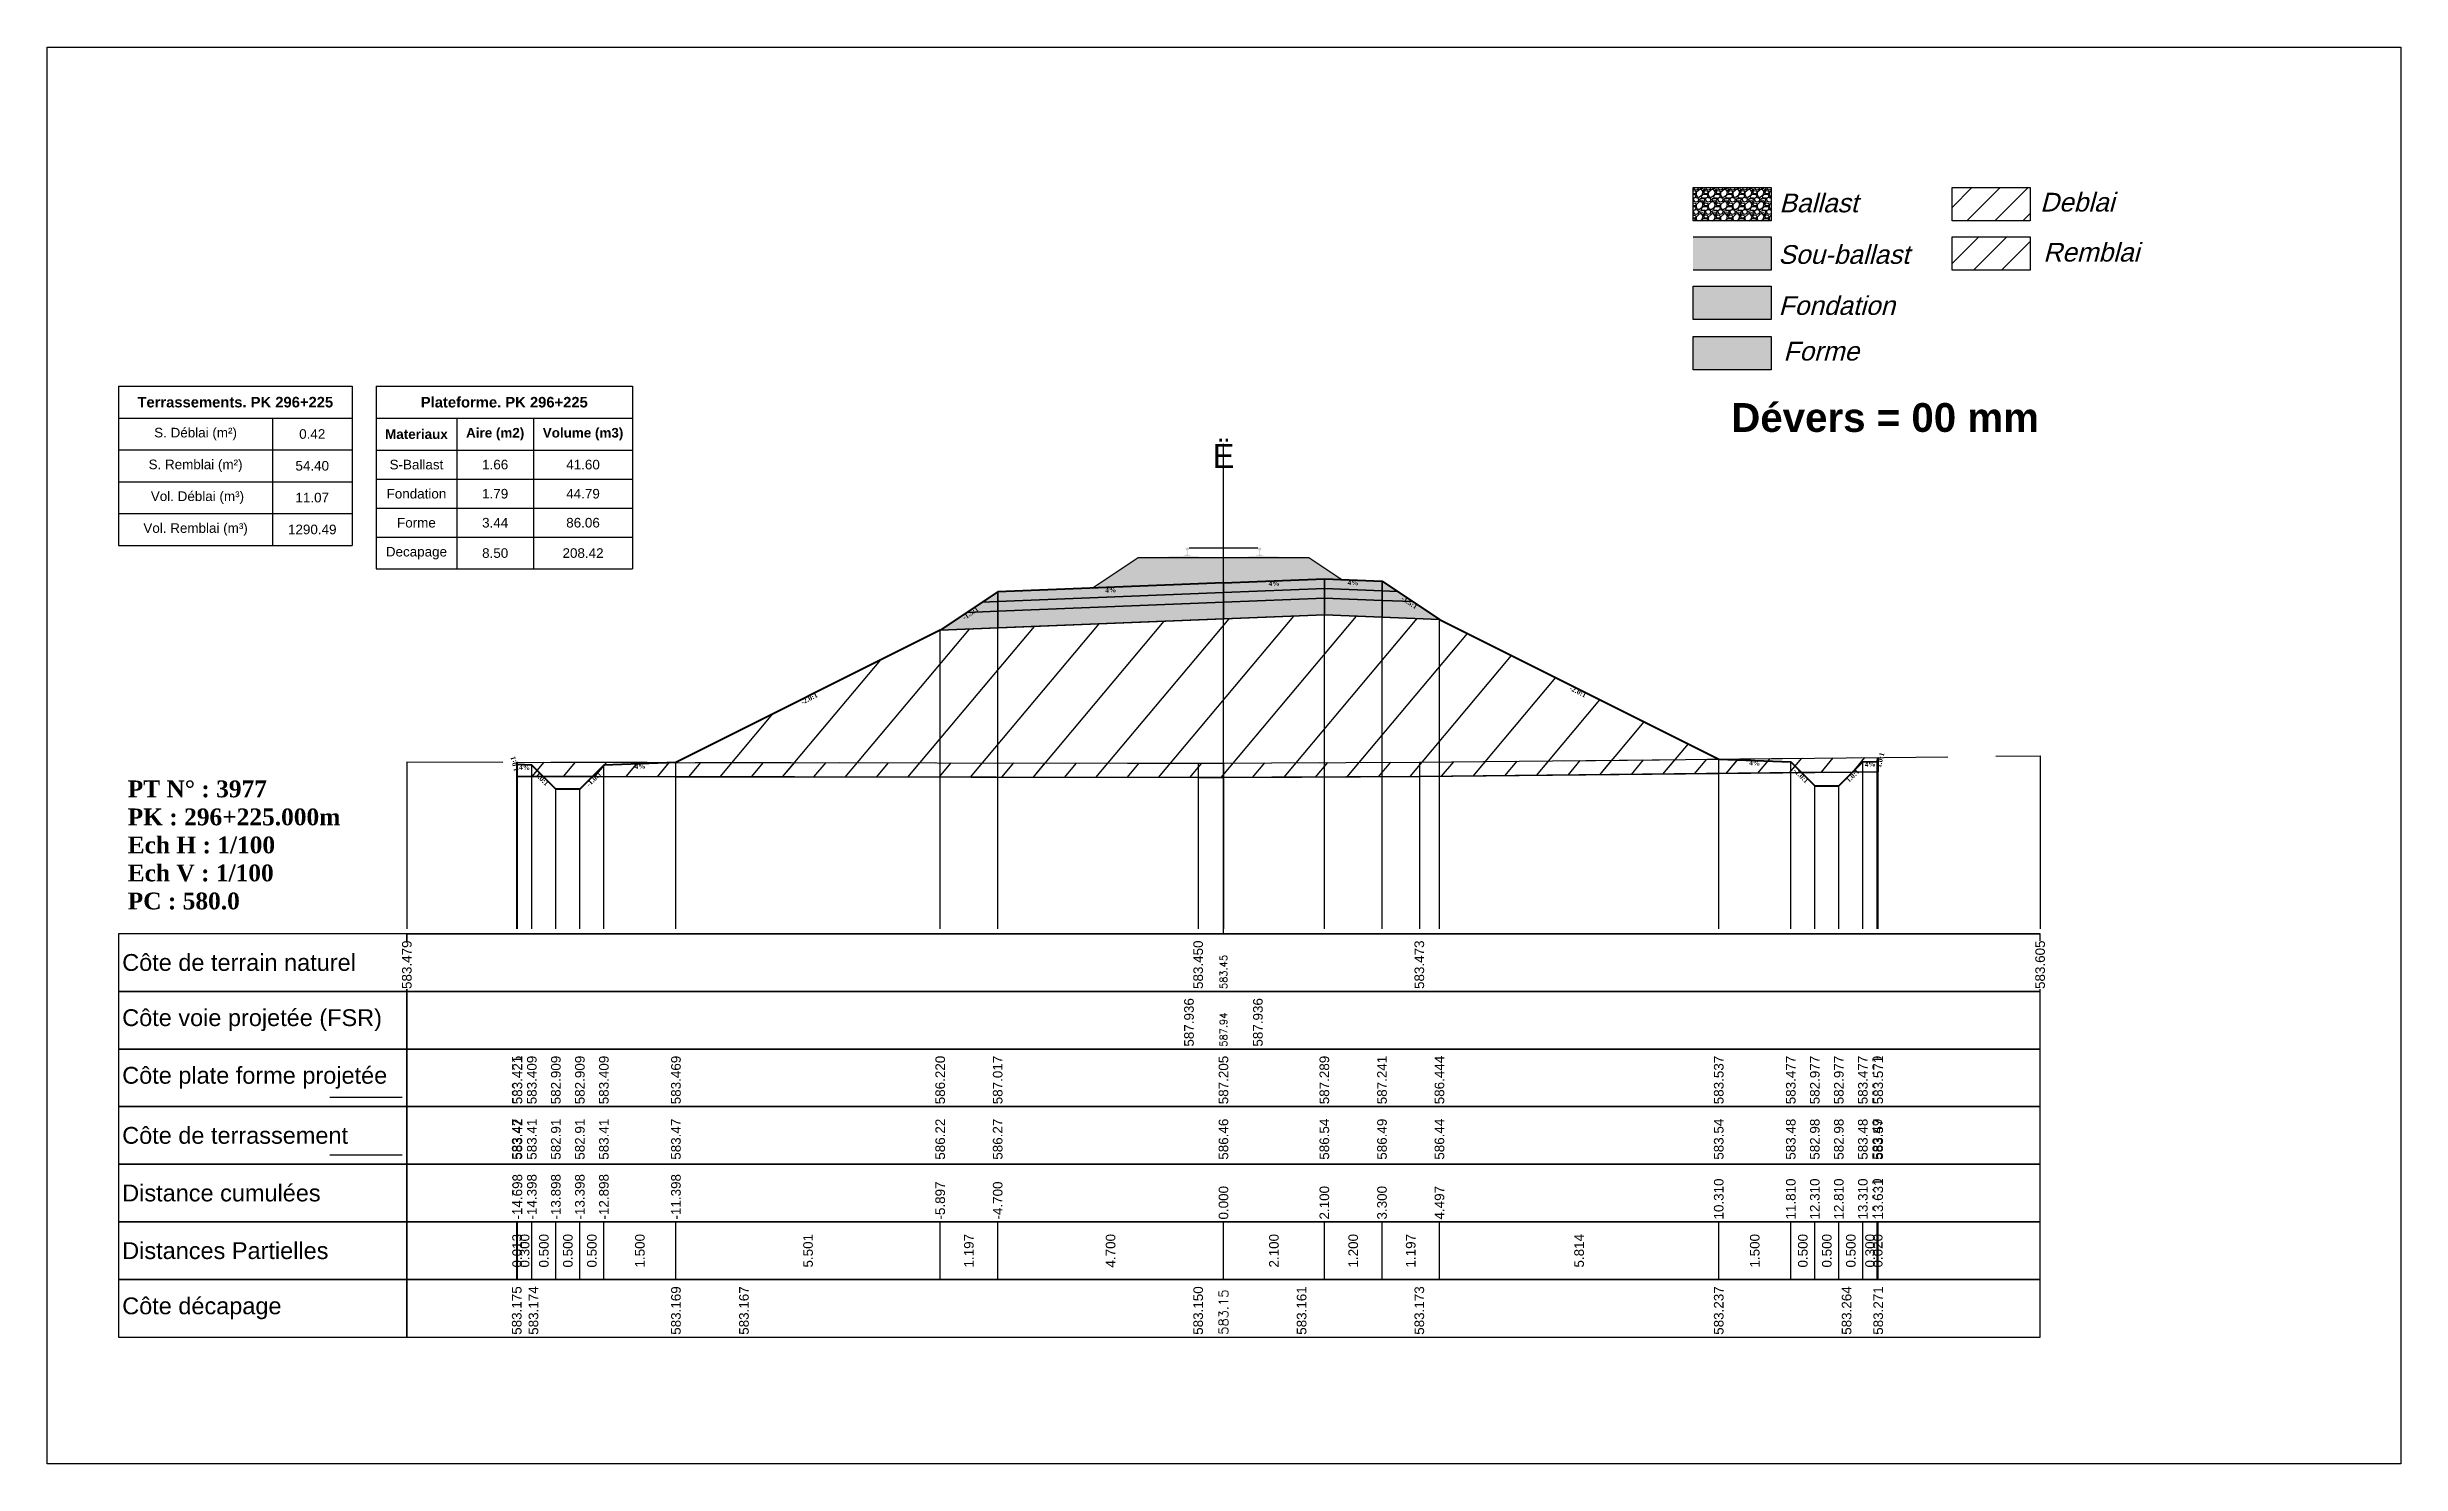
# Model space of a CAD drawing. Header units: millimetres. Extents: x 2762 to 3076, y 916 to 3305.
# Drawn here: x 2950.21 to 2999.21, y 2105.65 to 2135.15 of the extents above; entities that cross this region are included whole.
import ezdxf

# ---------------------------------------------------------------- set-up
doc = ezdxf.new("R2010")
doc.units = ezdxf.units.MM
doc.header["$LTSCALE"] = 2
doc.linetypes.add('CACHE', pattern=[9.525, 6.35, -3.175])
doc.linetypes.add('DASHED', pattern=[0.75, 0.5, -0.25])
for name, color, linetype in [('C-ANNO-TABL', 1, 'Continuous'), ('C-ANNO-TABL-TEXT', 150, 'Continuous'), ('C-ANNO-TABL-TITL', 150, 'Continuous'), ('C-ANNO-TABL-TTBL', 5, 'Continuous'), ('C-ROAD-CORR', 5, 'Continuous'), ('C-ROAD-SCTN', 7, 'Continuous')]:
    doc.layers.add(name, color=color, linetype=linetype)
doc.styles.add('ARIAL', font='arial.ttf')
doc.styles.add('C3D_Etiquette', font='romans.shx')
doc.styles.add('C3D_Profil_Travers', font='romans.shx')
doc.styles.get("Standard").update_dxf_attribs({"font": 'arial.ttf'})

msp = doc.modelspace()

# ---------------------------------------------------------------- texts
at = {"insert": (2985.274, 2127.733), "char_height": 0.6, "attachment_point": 1}
msp.add_mtext_dynamic_manual_height_columns('{\\fArial|b1|i0|c0|p34;Dévers = 00 mm}', width=8.82587, gutter_width=1.25, heights=[0], dxfattribs=at)
at = {"color": 7, "linetype": 'Continuous', "lineweight": -3}
for s, insert, char_height, attachment_point, style in [('{\\fWingdings|b0|i0|c2|p0;Ë}', (2974.705, 2126.384), 0.5, 8, 'C3D_Profil_Travers'), ('{\\fTimes New Roman|b1|i0|c0|p18;PT N° : 3977\\PPK : 296+225.000m\\PEch H : 1/100\\PEch V : 1/100\\PPC : 580.0}', (2951.893, 2117.184), 0.35, 7, 'C3D_Profil_Travers'), ('{\\fArial|b0|i0|c0|p34;Côte de terrain naturel}', (2951.779, 2116.084), 0.35, 4, 'C3D_Etiquette'), ('{\\fArial|b0|i0|c0|p34;Côte plate forme projetée}', (2951.779, 2113.684), 0.35, 4, 'C3D_Etiquette'), ('{\\fArial|b0|i0|c0|p34;Côte de terrassement}', (2951.779, 2112.484), 0.35, 4, 'C3D_Etiquette'), ('{\\fArial|b0|i0|c0|p34;Distance cumulées}', (2951.779, 2111.284), 0.35, 4, 'C3D_Etiquette'), ('{\\fArial|b0|i0|c0|p34;Distances Partielles}', (2951.779, 2110.084), 0.35, 4, 'C3D_Etiquette'), ('{\\fArial|b0|i0|c0|p34;Côte décapage}', (2951.779, 2108.884), 0.35, 4, 'C3D_Etiquette')]:
    msp.add_mtext(s, dxfattribs=dict(at, insert=insert, char_height=char_height, attachment_point=attachment_point, style=style))
at = {"color": 7, "linetype": 'Continuous', "lineweight": -3, "char_height": 0.1, "style": 'C3D_Etiquette'}
for s, insert, width, attachment_point, rotation in [('{\\fTimes New Roman|b1|i0|c0|p18;4%}', (2972.355, 2123.891), 0.42071, 2, 2.2906), ('{\\fTimes New Roman|b1|i0|c0|p18;4%}', (2975.755, 2124.027), 0.37094, 2, 2.2906), ('{\\fTimes New Roman|b1|i0|c0|p18;4%}', (2977.404, 2124.045), 0.42071, 2, 357.7094), ('{\\fTimes New Roman|b1|i0|c0|p18;-1.5:1}', (2978.601, 2123.623), 0.34598, 2, 326.3099), ('{\\fTimes New Roman|b1|i0|c0|p18;-1.5:1}', (2969.408, 2123.399), 0.34598, 2, 33.6901), ('{\\fTimes New Roman|b1|i0|c0|p18;-2.0:1}', (2982.106, 2121.77), 0.34598, 2, 333.4349), ('{\\fTimes New Roman|b1|i0|c0|p18;-2.0:1}', (2966.059, 2121.625), 0.34598, 2, 26.5651), ('{\\fTimes New Roman|b1|i0|c0|p18;1.0:1}', (2959.996, 2120.231), 0.29446, 8, 104.0362), ('{\\fTimes New Roman|b1|i0|c0|p18;4%}', (2985.765, 2120.287), 0.42071, 2, 357.7094), ('{\\fTimes New Roman|b1|i0|c0|p18;4%}', (2988.165, 2120.263), 0.37094, 2, 2.2906), ('{\\fTimes New Roman|b1|i0|c0|p18;1.0:1}', (2988.329, 2120.313), 0.29446, 2, 75.9638), ('{\\fTimes New Roman|b1|i0|c0|p18;4%}', (2960.157, 2120.195), 0.37094, 2, 357.7094), ('{\\fTimes New Roman|b1|i0|c0|p18;1.0:1}', (2960.554, 2119.94), 0.29001, 2, 315), ('{\\fTimes New Roman|b1|i0|c0|p18;-1.0:1}', (2961.56, 2119.94), 0.34598, 2, 45), ('{\\fTimes New Roman|b1|i0|c0|p18;4%}', (2962.557, 2120.219), 0.42071, 2, 2.2906), ('{\\fTimes New Roman|b1|i0|c0|p18;-1.0:1}', (2986.762, 2120.008), 0.34598, 2, 315), ('{\\fTimes New Roman|b1|i0|c0|p18;1.0:1}', (2987.768, 2120.008), 0.29001, 2, 45)]:
    msp.add_mtext(s, dxfattribs=dict(at, insert=insert, width=width, attachment_point=attachment_point, rotation=rotation))
at = {"color": 7, "linetype": 'Continuous', "lineweight": -3, "rotation": 90, "style": 'C3D_Profil_Travers'}
for s, insert, char_height, attachment_point in [('583.45', (2974.705, 2115.534), 0.15, 4), ('587.94', (2974.705, 2114.334), 0.15, 4), ('{\\fArial|b0|i0|c0|p34;583.47}', (2959.993, 2111.979), 0.2, 4), ('{\\fArial|b0|i0|c0|p34;583.42}', (2960.007, 2111.979), 0.2, 4), ('{\\fArial|b0|i0|c0|p34;583.41}', (2960.307, 2111.979), 0.2, 4), ('{\\fArial|b0|i0|c0|p34;582.91}', (2960.807, 2111.979), 0.2, 4), ('{\\fArial|b0|i0|c0|p34;582.91}', (2961.307, 2111.979), 0.2, 4), ('{\\fArial|b0|i0|c0|p34;583.41}', (2961.807, 2111.979), 0.2, 4), ('{\\fArial|b0|i0|c0|p34;583.47}', (2963.307, 2111.979), 0.2, 4), ('{\\fArial|b0|i0|c0|p34;586.22}', (2968.808, 2111.979), 0.2, 4), ('{\\fArial|b0|i0|c0|p34;586.27}', (2970.005, 2111.979), 0.2, 4), ('{\\fArial|b0|i0|c0|p34;586.46}', (2974.705, 2111.979), 0.2, 4), ('{\\fArial|b0|i0|c0|p34;586.54}', (2976.805, 2111.979), 0.2, 4), ('{\\fArial|b0|i0|c0|p34;586.49}', (2978.005, 2111.979), 0.2, 4), ('{\\fArial|b0|i0|c0|p34;586.44}', (2979.201, 2111.979), 0.2, 4), ('{\\fArial|b0|i0|c0|p34;583.54}', (2985.015, 2111.979), 0.2, 4), ('{\\fArial|b0|i0|c0|p34;583.48}', (2986.515, 2111.979), 0.2, 4), ('{\\fArial|b0|i0|c0|p34;582.98}', (2987.015, 2111.979), 0.2, 4), ('{\\fArial|b0|i0|c0|p34;582.98}', (2987.515, 2111.979), 0.2, 4), ('{\\fArial|b0|i0|c0|p34;583.48}', (2988.015, 2111.979), 0.2, 4), ('{\\fArial|b0|i0|c0|p34;583.49}', (2988.315, 2111.979), 0.2, 4), ('{\\fArial|b0|i0|c0|p34;583.57}', (2988.335, 2111.979), 0.2, 4), ('{\\fArial|b0|i0|c0|p34;0.013}', (2960, 2110.084), 0.2, 5), ('{\\fArial|b0|i0|c0|p34;0.300}', (2960.157, 2110.084), 0.2, 5), ('{\\fArial|b0|i0|c0|p34;0.500}', (2960.557, 2110.084), 0.2, 5), ('{\\fArial|b0|i0|c0|p34;0.500}', (2961.057, 2110.084), 0.2, 5), ('{\\fArial|b0|i0|c0|p34;0.500}', (2961.557, 2110.084), 0.2, 5), ('{\\fArial|b0|i0|c0|p34;1.500}', (2962.557, 2110.084), 0.2, 5), ('{\\fArial|b0|i0|c0|p34;5.501}', (2966.057, 2110.084), 0.2, 5), ('{\\fArial|b0|i0|c0|p34;1.197}', (2969.406, 2110.084), 0.2, 5), ('{\\fArial|b0|i0|c0|p34;4.700}', (2972.355, 2110.084), 0.2, 5), ('{\\fArial|b0|i0|c0|p34;2.100}', (2975.755, 2110.084), 0.2, 5), ('{\\fArial|b0|i0|c0|p34;1.200}', (2977.405, 2110.084), 0.2, 5), ('{\\fArial|b0|i0|c0|p34;1.197}', (2978.603, 2110.084), 0.2, 5), ('{\\fArial|b0|i0|c0|p34;5.814}', (2982.108, 2110.084), 0.2, 5), ('{\\fArial|b0|i0|c0|p34;1.500}', (2985.765, 2110.084), 0.2, 5), ('{\\fArial|b0|i0|c0|p34;0.500}', (2986.765, 2110.084), 0.2, 5), ('{\\fArial|b0|i0|c0|p34;0.500}', (2987.265, 2110.084), 0.2, 5), ('{\\fArial|b0|i0|c0|p34;0.500}', (2987.765, 2110.084), 0.2, 5), ('{\\fArial|b0|i0|c0|p34;0.300}', (2988.165, 2110.084), 0.2, 5), ('{\\fArial|b0|i0|c0|p34;0.020}', (2988.325, 2110.084), 0.2, 5), ('583.15', (2974.705, 2108.334), 0.2, 4)]:
    msp.add_mtext(s, dxfattribs=dict(at, insert=insert, char_height=char_height, attachment_point=attachment_point))
at = {"color": 7, "linetype": 'Continuous', "lineweight": -3, "insert": (2951.779, 2114.884), "char_height": 0.35, "attachment_point": 4}
msp.add_mtext('{\\fArial|b0|i0|c0|p34;Côte voie projetée (FSR)}', dxfattribs=at)
at = {"layer": 'C-ANNO-TABL-TEXT', "color": 7, "style": 'ARIAL', "oblique": 15}
for s, p in [('Ballast', (2986.274, 2131.705)), ('Deblai', (2991.704, 2131.721)), ('Sou-ballast', (2986.254, 2130.632)), ('Remblai', (2991.768, 2130.679)), ('Fondation', (2986.259, 2129.569)), ('Forme', (2986.359, 2128.619))]:
    msp.add_text(s, height=0.39, dxfattribs=at).set_placement(p)
at = {"layer": 'C-ANNO-TABL-TEXT', "color": 7, "linetype": 'Continuous', "lineweight": -3, "char_height": 0.2, "attachment_point": 5, "style": 'ARIAL'}
for s, insert in [('{\\fArial|b0|i0|c0|p34;\\C7;0.42}', (2955.735, 2127.088)), ('{\\fArial|b0|i0|c0|p34;\\C7;54.40}', (2955.735, 2126.426)), ('{\\fArial|b0|i0|c0|p34;\\C7;S-Ballast}', (2957.904, 2126.451)), ('{\\fArial|b0|i0|c0|p34;\\C7;1.66}', (2959.543, 2126.451)), ('{\\C18;\\c0;41.60}', (2961.372, 2126.451)), ('{\\fArial|b0|i0|c0|p34;\\C7;11.07}', (2955.735, 2125.764)), ('{\\fArial|b0|i0|c0|p34;\\C7;Fondation}', (2957.904, 2125.845)), ('{\\fArial|b0|i0|c0|p34;\\C7;1.79}', (2959.543, 2125.845)), ('{\\C18;\\c0;44.79}', (2961.372, 2125.845)), ('{\\fArial|b0|i0|c0|p34;\\C7;1290.49}', (2955.735, 2125.101)), ('{\\fArial|b0|i0|c0|p34;\\C7;Forme}', (2957.904, 2125.241)), ('{\\fArial|b0|i0|c0|p34;\\C7;3.44}', (2959.543, 2125.241)), ('{\\C18;\\c0;86.06}', (2961.372, 2125.241)), ('{\\fArial|b0|i0|c0|p34;\\C7;Decapage}', (2957.904, 2124.609)), ('{\\fArial|b0|i0|c0|p34;\\C7;8.50}', (2959.543, 2124.609)), ('{\\C18;\\c0;208.42}', (2961.372, 2124.609))]:
    msp.add_mtext(s, dxfattribs=dict(at, insert=insert))
at = {"layer": 'C-ANNO-TABL-TITL', "color": 7, "linetype": 'Continuous', "lineweight": -3, "attachment_point": 5, "style": 'ARIAL'}
for s, insert, char_height in [('{\\fArial|b1|i0|c0|p34;\\C7;Terrassements. PK 296+225}', (2954.133, 2127.751), 0.22), ('{\\fArial|b1|i0|c0|p34;\\C18;\\c0;Plateforme. PK 296+225}', (2959.733, 2127.75), 0.22), ('{\\fArial|b0|i0|c0|p34;\\C7;S. Déblai (m²) }', (2953.306, 2127.088), 0.2), ('{\\fArial|b1|i0|c0|p34;\\C7;Materiaux   }', (2957.904, 2127.085), 0.2), ('{\\fArial|b1|i0|c0|p34;\\C7;Aire (m2)}', (2959.543, 2127.085), 0.2), ('{\\fArial|b1|i0|c0|p34;\\C7;Volume (m3)}', (2961.372, 2127.085), 0.2), ('{\\fArial|b0|i0|c0|p34;\\C7;S. Remblai (m²) }', (2953.306, 2126.426), 0.2), ('{\\fArial|b0|i0|c0|p34;\\C7; Vol. Déblai (m³) }', (2953.306, 2125.764), 0.2), ('{\\fArial|b0|i0|c0|p34;\\C7;Vol. Remblai (m³)}', (2953.306, 2125.101), 0.2)]:
    msp.add_mtext(s, dxfattribs=dict(at, insert=insert, char_height=char_height))

# ---------------------------------------------------------------- hatches: boundary and pattern name
h = msp.add_hatch(color=11)
h.dxf.hatch_style = 1
h.paths.add_polyline_path([(2986.106, 2131.191), (2984.48, 2131.191), (2984.48, 2130.499), (2986.106, 2130.499)])
h = msp.add_hatch(color=30)
h.dxf.hatch_style = 1
h.paths.add_polyline_path([(2986.106, 2130.164), (2984.48, 2130.164), (2984.48, 2129.472), (2986.106, 2129.472)])
h = msp.add_hatch(color=83)
h.dxf.hatch_style = 1
h.paths.add_polyline_path([(2986.106, 2129.118), (2984.48, 2129.118), (2984.48, 2128.426), (2986.106, 2128.426)])
at = {"linetype": 'Continuous', "lineweight": -3}
msp.add_hatch(color=254, dxfattribs=at).paths.add_polyline_path([(2973.487, 2124.337), (2973.487, 2124.522), (2973.602, 2124.543), (2973.95, 2124.543), (2973.95, 2124.548), (2973.876, 2124.548), (2973.876, 2124.558), (2973.877, 2124.559), (2973.879, 2124.56), (2973.88, 2124.56), (2973.9, 2124.562), (2973.903, 2124.562), (2973.906, 2124.564), (2973.934, 2124.574), (2973.937, 2124.575), (2973.938, 2124.576), (2973.939, 2124.578), (2973.94, 2124.582), (2973.941, 2124.589), (2973.942, 2124.598), (2973.943, 2124.609), (2973.943, 2124.632), (2973.942, 2124.648), (2973.942, 2124.655), (2973.941, 2124.661), (2973.94, 2124.665), (2973.94, 2124.667), (2973.939, 2124.671), (2973.938, 2124.672), (2973.937, 2124.674), (2973.936, 2124.675), (2973.935, 2124.676), (2973.919, 2124.681), (2973.917, 2124.683), (2973.916, 2124.684), (2973.915, 2124.685), (2973.915, 2124.688), (2973.915, 2124.706), (2973.916, 2124.71), (2973.917, 2124.713), (2973.919, 2124.715), (2973.921, 2124.717), (2973.924, 2124.718), (2973.925, 2124.718), (2973.929, 2124.719), (2973.933, 2124.72), (2973.936, 2124.72), (2973.94, 2124.72), (2973.945, 2124.72), (2973.948, 2124.72), (2973.951, 2124.72), (2973.955, 2124.72), (2973.958, 2124.72), (2973.962, 2124.72), (2973.967, 2124.72), (2973.97, 2124.72), (2973.974, 2124.719), (2973.978, 2124.718), (2973.979, 2124.718), (2973.981, 2124.717), (2973.984, 2124.715), (2973.986, 2124.713), (2973.987, 2124.71), (2973.987, 2124.706), (2973.987, 2124.688), (2973.987, 2124.685), (2973.987, 2124.684), (2973.986, 2124.683), (2973.984, 2124.681), (2973.968, 2124.676), (2973.967, 2124.675), (2973.965, 2124.674), (2973.964, 2124.672), (2973.964, 2124.671), (2973.963, 2124.667), (2973.962, 2124.665), (2973.962, 2124.661), (2973.961, 2124.655), (2973.96, 2124.648), (2973.96, 2124.632), (2973.96, 2124.609), (2973.961, 2124.598), (2973.962, 2124.589), (2973.963, 2124.582), (2973.964, 2124.578), (2973.965, 2124.576), (2973.966, 2124.575), (2973.968, 2124.574), (2973.997, 2124.564), (2974, 2124.562), (2974.003, 2124.562), (2974.023, 2124.56), (2974.024, 2124.56), (2974.025, 2124.559), (2974.026, 2124.558), (2974.026, 2124.548), (2973.952, 2124.548), (2973.952, 2124.543), (2974.156, 2124.543), (2974.288, 2124.512), (2975.122, 2124.512), (2975.253, 2124.543), (2975.457, 2124.543), (2975.457, 2124.548), (2975.383, 2124.548), (2975.383, 2124.558), (2975.384, 2124.559), (2975.386, 2124.56), (2975.387, 2124.56), (2975.407, 2124.562), (2975.41, 2124.562), (2975.413, 2124.564), (2975.441, 2124.574), (2975.444, 2124.575), (2975.445, 2124.576), (2975.446, 2124.578), (2975.447, 2124.582), (2975.448, 2124.589), (2975.449, 2124.598), (2975.45, 2124.609), (2975.45, 2124.632), (2975.449, 2124.648), (2975.449, 2124.655), (2975.448, 2124.661), (2975.447, 2124.665), (2975.447, 2124.667), (2975.446, 2124.671), (2975.445, 2124.672), (2975.444, 2124.674), (2975.443, 2124.675), (2975.442, 2124.676), (2975.426, 2124.681), (2975.424, 2124.683), (2975.423, 2124.684), (2975.422, 2124.685), (2975.422, 2124.688), (2975.422, 2124.706), (2975.423, 2124.71), (2975.424, 2124.713), (2975.426, 2124.715), (2975.428, 2124.717), (2975.431, 2124.718), (2975.432, 2124.718), (2975.436, 2124.719), (2975.44, 2124.72), (2975.443, 2124.72), (2975.447, 2124.72), (2975.452, 2124.72), (2975.455, 2124.72), (2975.458, 2124.72), (2975.462, 2124.72), (2975.465, 2124.72), (2975.469, 2124.72), (2975.474, 2124.72), (2975.477, 2124.72), (2975.481, 2124.719), (2975.485, 2124.718), (2975.486, 2124.718), (2975.488, 2124.717), (2975.491, 2124.715), (2975.493, 2124.713), (2975.494, 2124.71), (2975.494, 2124.706), (2975.494, 2124.688), (2975.494, 2124.685), (2975.494, 2124.684), (2975.493, 2124.683), (2975.491, 2124.681), (2975.475, 2124.676), (2975.474, 2124.675), (2975.472, 2124.674), (2975.471, 2124.672), (2975.471, 2124.671), (2975.47, 2124.667), (2975.469, 2124.665), (2975.469, 2124.661), (2975.468, 2124.655), (2975.467, 2124.648), (2975.467, 2124.632), (2975.467, 2124.609), (2975.468, 2124.598), (2975.469, 2124.589), (2975.47, 2124.582), (2975.471, 2124.578), (2975.472, 2124.576), (2975.473, 2124.575), (2975.475, 2124.574), (2975.504, 2124.564), (2975.507, 2124.562), (2975.51, 2124.562), (2975.53, 2124.56), (2975.531, 2124.56), (2975.532, 2124.559), (2975.533, 2124.558), (2975.533, 2124.548), (2975.459, 2124.548), (2975.459, 2124.543), (2975.807, 2124.543), (2975.922, 2124.522), (2975.922, 2124.337)])
h = msp.add_hatch(dxfattribs=at)
h.set_pattern_fill('GRAVEL', color=252, scale=0.009, style=0)
h.set_pattern_definition([(228.0128, (2972.136781, 2124.10861), (-1.8288, -2.0574), [0.030755, -3.0447435]), (184.96974, (2972.116207, 2124.085749), (2.743199999, 0.228600013), [0.0527764, -5.2248644]), (132.51045, (2972.063629, 2124.081177), (2.286, -2.5146), [0.0372133, -3.684125]), (267.2737, (2971.974475, 2124.024027), (0.2286, 4.572), [0.0480604, -4.7579794]), (292.83365, (2971.972189, 2123.976021), (-1.143, 2.7432), [0.047127, -4.6655827]), (357.2737, (2971.990477, 2123.932587), (-4.572, 0.2286), [0.0480604, -4.7579794]), (37.69424, (2972.038483, 2123.9303015), (-2.9718, -2.286), [0.0635574, -6.2921804]), (72.25533, (2972.088775, 2123.9691635), (1.6002, 5.0292), [0.0600048, -5.940473]), (121.42957, (2972.107063, 2124.026313), (-1.8288, 2.9718), [0.048223, -4.774099]), (175.23636, (2972.081917, 2124.067461), (2.5146, -0.2286), [0.055054, -2.697654]), (222.39744, (2972.027053, 2124.0720335), (-2.7432, -2.5146), [0.071197, -7.0485095]), (138.81407, (2972.20079, 2124.021741), (-1.6002, 1.3716), [0.0243004, -2.405751]), (171.46923, (2972.182501, 2124.037743), (2.9718, -0.4572), [0.0462314, -4.5769175]), (225, (2972.13678, 2124.0446), (-3e-17, -0.2286), [0.032329, -0.29096]), (203.1986, (2972.12078, 2124.072033), (1.143, 0.4572), [0.01741, -1.723556]), (291.8014, (2972.104777, 2124.065175), (-0.2286, 0.6858), [0.024621, -1.206428]), (30.9638, (2972.11392, 2124.042315), (0.6858, 0.4572), [0.039989, -1.292967]), (161.565, (2972.14821, 2124.06289), (0.4572, -0.2286), [0.028916, -0.693981]), (16.38954, (2971.972189, 2124.065175), (2.286, 0.6858), [0.040508, -4.0102944]), (70.34618, (2972.011051, 2124.076605), (-0.9144, -2.5146), [0.033984, -3.3643994]), (293.1986, (2972.14821, 2124.10861), (-0.4572, 1.143), [0.034819, -1.7061465]), (343.61046, (2972.161927, 2124.076605), (-2.286, 0.6858), [0.040508, -4.0102944]), (339.44395, (2971.97219, 2123.923443), (-1.143, 0.4572), [0.039063, -1.914096]), (294.77514, (2972.008765, 2123.909727), (-1.143, 2.5146), [0.0327305, -3.2403234]), (66.8014, (2972.150497, 2123.88001), (0.4572, 1.143), [0.034819, -1.7061465]), (17.35402, (2972.164213, 2123.912013), (-2.9718, -0.9144), [0.0383204, -3.793714]), (69.44395, (2972.038483, 2123.88001), (-0.4572, -1.143), [0.0195316, -1.933628]), (101.3099, (2972.13678, 2123.88001), (-0.2286, 0.9144), [0.011656, -1.1539795]), (165.9638, (2972.134495, 2123.89144), (0.6858, -0.2286), [0.047127, -0.895415]), (186.009, (2972.088775, 2123.90287), (2.286, 0.2286), [0.043674, -4.323723]), (303.69, (2972.11392, 2124.02174), (-0.2286, 0.4572), [0.032969, -0.79126]), (353.15723, (2972.132209, 2123.9943095), (3.8862, -0.4572), [0.05756, -5.698441]), (60.9454, (2972.18936, 2123.987451), (-0.9144, -1.6002), [0.023536, -2.330045]), (90, (2972.2008, 2124.00803), (-0.2286, 0.2286), [0.013716, -0.214884]), (120.25644, (2972.084203, 2123.909727), (0.9144, -1.6002), [0.031758, -3.1440547]), (48.0128, (2972.068201, 2123.93716), (1.8288, 2.0574), [0.06151, -3.0139886]), (0, (2972.10935, 2123.98288), (0.2286, 0.2286), [0.059436, -0.169164]), (325.30485, (2972.168785, 2123.98288), (2.286, -1.6002), [0.036145, -3.5783385]), (254.0546, (2972.198503, 2123.962305), (-0.2286, -0.9144), [0.033285, -1.6309485]), (207.64598, (2972.189359, 2123.9303015), (-4.3434, -2.286), [0.054193, -5.365122]), (175.42608, (2972.141353, 2123.9051555), (-2.9718, 0.2286), [0.0573327, -5.675926])])
h.paths.add_polyline_path([(2971.972, 2123.88), (2972.93, 2124.518), (2976.48, 2124.518), (2977.169, 2124.059), (2976.805, 2124.073)])
h = msp.add_hatch(color=83, dxfattribs=at)
h.paths.add_polyline_path([(2978.005, 2123.275), (2978.005, 2123.625), (2978.643, 2123.6), (2979.201, 2123.227)])
h.paths.add_polyline_path([(2976.805, 2123.323), (2976.805, 2123.673), (2978.005, 2123.625), (2978.005, 2123.275)])
h.paths.add_polyline_path([(2974.705, 2123.239), (2974.705, 2123.589), (2976.805, 2123.673), (2976.805, 2123.323)])
h.paths.add_polyline_path([(2970.005, 2123.051), (2970.005, 2123.401), (2974.705, 2123.589), (2974.705, 2123.239)])
h.paths.add_polyline_path([(2968.808, 2123.003), (2969.366, 2123.376), (2970.005, 2123.401), (2970.005, 2123.051)])
h = msp.add_hatch(color=30, dxfattribs=at)
h.paths.add_polyline_path([(2978.005, 2123.625), (2978.005, 2123.825), (2978.324, 2123.813), (2978.643, 2123.6)])
h.paths.add_polyline_path([(2976.805, 2123.673), (2976.805, 2123.873), (2978.005, 2123.825), (2978.005, 2123.625)])
h.paths.add_polyline_path([(2974.705, 2123.589), (2974.705, 2123.789), (2976.805, 2123.873), (2976.805, 2123.673)])
h.paths.add_polyline_path([(2970.005, 2123.401), (2970.005, 2123.601), (2974.705, 2123.789), (2974.705, 2123.589)])
h.paths.add_polyline_path([(2969.366, 2123.376), (2969.685, 2123.589), (2970.005, 2123.601), (2970.005, 2123.401)])
h = msp.add_hatch(color=11, dxfattribs=at)
h.paths.add_polyline_path([(2978.005, 2123.825), (2978.005, 2124.025), (2978.324, 2123.813)])
h.paths.add_polyline_path([(2976.805, 2123.873), (2976.805, 2124.073), (2978.005, 2124.025), (2978.005, 2123.825)])
h.paths.add_polyline_path([(2974.705, 2123.789), (2974.705, 2123.989), (2976.805, 2124.073), (2976.805, 2123.873)])
h.paths.add_polyline_path([(2970.005, 2123.601), (2970.005, 2123.801), (2974.705, 2123.989), (2974.705, 2123.789)])
h.paths.add_polyline_path([(2969.685, 2123.589), (2970.005, 2123.801), (2970.005, 2123.601)])
h = msp.add_hatch(dxfattribs=at)
h.set_pattern_fill('_U', color=3, angle=50, style=0, pattern_type=0)
h.set_pattern_definition([(50, (2987.8035, 2120.0492), (-0.766044, 0.642788), [])])
h.paths.add_polyline_path([(2987.804, 2120.049), (2988.015, 2120.261), (2988.315, 2120.273), (2988.335, 2120.355), (2988.335, 2120.055)])
h.paths.add_polyline_path([(2961.57, 2119.956), (2961.807, 2120.193), (2963.307, 2120.253), (2968.808, 2123.003), (2976.805, 2123.323), (2979.201, 2123.227), (2985.015, 2120.321), (2986.515, 2120.261), (2986.737, 2120.038), (2978.782, 2119.957), (2974.178, 2119.934)])
h.paths.add_polyline_path([(2959.993, 2119.959), (2959.993, 2120.259), (2960.007, 2120.205), (2960.307, 2120.193), (2960.542, 2119.958)])
h = msp.add_hatch(dxfattribs=at)
h.set_pattern_fill('_U', color=150, scale=0.5, angle=50, style=0, pattern_type=0)
h.set_pattern_definition([(50, (2987.8035, 2120.0492), (-0.383022, 0.321394), [])])
h.paths.add_polyline_path([(2987.804, 2120.049), (2988.015, 2120.261), (2988.315, 2120.273), (2988.335, 2120.355), (2988.335, 2120.055)])
h.paths.add_polyline_path([(2985.015, 2120.321), (2988.335, 2120.355), (2988.315, 2120.273), (2988.015, 2120.261), (2987.804, 2120.049), (2986.737, 2120.038), (2986.515, 2120.261)])
h.paths.add_polyline_path([(2961.57, 2119.956), (2961.807, 2120.193), (2963.307, 2120.253), (2974.178, 2120.234), (2978.782, 2120.257), (2985.015, 2120.321), (2986.515, 2120.261), (2986.737, 2120.038), (2978.782, 2119.957), (2974.178, 2119.934)])
h.paths.add_polyline_path([(2959.993, 2120.259), (2963.307, 2120.253), (2961.807, 2120.193), (2961.57, 2119.956), (2960.542, 2119.958), (2960.307, 2120.193), (2960.007, 2120.205)])
h.paths.add_polyline_path([(2959.993, 2119.959), (2959.993, 2120.259), (2960.007, 2120.205), (2960.307, 2120.193), (2960.542, 2119.958)])
h = msp.add_hatch(dxfattribs=at)
h.set_pattern_fill('_U', color=1, angle=50, style=0, pattern_type=0)
h.set_pattern_definition([(50, (2986.7374, 2120.0383), (-0.766044, 0.642788), [])])
h.paths.add_polyline_path([(2986.737, 2120.038), (2987.804, 2120.049), (2987.515, 2119.761), (2987.015, 2119.761)])
h.paths.add_polyline_path([(2960.542, 2119.958), (2961.57, 2119.956), (2961.307, 2119.693), (2960.807, 2119.693)])

# ---------------------------------------------------------------- linework, layer by layer
for p, q in [((2984.48, 2132.219), (2986.106, 2132.219)), ((2984.48, 2132.219), (2986.106, 2132.219)), ((2984.48, 2131.527), (2984.48, 2132.219)), ((2986.106, 2132.219), (2986.106, 2131.527)), ((2986.106, 2132.219), (2986.106, 2131.527)), ((2989.873, 2132.219), (2991.499, 2132.219)), ((2989.873, 2131.527), (2989.873, 2132.219)), ((2991.499, 2132.219), (2991.499, 2131.527)), ((2986.106, 2131.527), (2984.48, 2131.527)), ((2986.106, 2131.527), (2984.48, 2131.527)), ((2991.499, 2131.527), (2989.873, 2131.527)), ((2984.48, 2131.191), (2986.106, 2131.191)), ((2986.106, 2131.191), (2986.106, 2130.499)), ((2989.873, 2131.191), (2991.499, 2131.191)), ((2989.873, 2130.499), (2989.873, 2131.191)), ((2991.499, 2131.191), (2991.499, 2130.499)), ((2986.106, 2130.499), (2984.48, 2130.499)), ((2984.48, 2130.164), (2986.106, 2130.164)), ((2984.48, 2129.472), (2984.48, 2130.164)), ((2986.106, 2130.164), (2986.106, 2129.472)), ((2991.499, 2130.499), (2989.873, 2130.499)), ((2986.106, 2129.472), (2984.48, 2129.472)), ((2984.48, 2129.118), (2986.106, 2129.118)), ((2984.48, 2128.426), (2984.48, 2129.118)), ((2986.106, 2129.118), (2986.106, 2128.426)), ((2986.106, 2128.426), (2984.48, 2128.426))]:
    msp.add_line(p, q)
at = {"linetype": 'Continuous'}
for p, q in [((2984.483, 2132.172), (2984.48, 2132.173)), ((2984.48, 2132.17), (2984.483, 2132.172)), ((2984.52, 2132.144), (2984.48, 2132.15)), ((2984.48, 2132.104), (2984.53, 2132.098)), ((2984.48, 2132.083), (2984.506, 2132.083)), ((2984.532, 2132.019), (2984.48, 2131.992)), ((2984.485, 2131.969), (2984.501, 2132.005)), ((2984.486, 2132.219), (2984.499, 2132.188)), ((2984.498, 2132.188), (2984.541, 2132.175)), ((2984.501, 2132.005), (2984.542, 2132.018)), ((2984.505, 2132.086), (2984.539, 2132.063)), ((2984.543, 2132.128), (2984.522, 2132.145)), ((2984.529, 2132.088), (2984.542, 2132.111)), ((2984.539, 2132.061), (2984.529, 2132.025)), ((2984.541, 2132.175), (2984.585, 2132.188)), ((2984.541, 2132.016), (2984.582, 2132.001)), ((2984.544, 2132.129), (2984.542, 2132.076)), ((2984.542, 2132.111), (2984.542, 2132.127)), ((2984.542, 2132.076), (2984.562, 2132.028)), ((2984.609, 2132.175), (2984.55, 2132.122)), ((2984.562, 2132.025), (2984.615, 2132.022)), ((2984.581, 2132.003), (2984.596, 2131.97)), ((2984.585, 2132.187), (2984.596, 2132.219)), ((2984.662, 2132.175), (2984.601, 2132.18)), ((2984.615, 2132.025), (2984.671, 2132.068)), ((2984.642, 2132.193), (2984.618, 2132.219)), ((2984.685, 2132.199), (2984.627, 2132.194)), ((2984.649, 2132.033), (2984.694, 2132.083)), ((2984.668, 2132.003), (2984.65, 2132.034)), ((2984.689, 2132.131), (2984.661, 2132.176)), ((2984.73, 2131.999), (2984.666, 2132.004)), ((2984.671, 2132.068), (2984.691, 2132.132)), ((2984.722, 2131.982), (2984.671, 2131.994)), ((2984.688, 2132.175), (2984.698, 2132.15)), ((2984.707, 2132.183), (2984.689, 2132.176)), ((2984.694, 2132.083), (2984.76, 2132.083)), ((2984.699, 2132.149), (2984.737, 2132.172)), ((2984.724, 2132.152), (2984.699, 2132.127)), ((2984.699, 2132.127), (2984.719, 2132.096)), ((2984.719, 2132.219), (2984.701, 2132.198)), ((2984.719, 2132.219), (2984.701, 2132.198)), ((2984.737, 2132.172), (2984.706, 2132.182)), ((2984.72, 2132.106), (2984.784, 2132.098)), ((2984.774, 2132.144), (2984.724, 2132.151)), ((2984.774, 2132.144), (2984.724, 2132.151)), ((2984.786, 2132.019), (2984.733, 2131.991)), ((2984.739, 2131.969), (2984.755, 2132.005)), ((2984.74, 2132.219), (2984.753, 2132.188)), ((2984.74, 2132.219), (2984.753, 2132.188)), ((2984.752, 2132.188), (2984.795, 2132.175)), ((2984.752, 2132.188), (2984.795, 2132.175)), ((2984.755, 2132.005), (2984.796, 2132.018)), ((2984.759, 2132.086), (2984.793, 2132.063)), ((2984.797, 2132.128), (2984.776, 2132.145)), ((2984.797, 2132.128), (2984.776, 2132.145)), ((2984.783, 2132.088), (2984.796, 2132.111)), ((2984.793, 2132.061), (2984.783, 2132.025)), ((2984.795, 2132.175), (2984.839, 2132.188)), ((2984.795, 2132.175), (2984.839, 2132.188)), ((2984.795, 2132.016), (2984.836, 2132.001)), ((2984.798, 2132.129), (2984.796, 2132.076)), ((2984.798, 2132.129), (2984.796, 2132.076)), ((2984.796, 2132.111), (2984.796, 2132.127)), ((2984.796, 2132.111), (2984.796, 2132.127)), ((2984.796, 2132.076), (2984.816, 2132.028)), ((2984.863, 2132.175), (2984.804, 2132.122)), ((2984.863, 2132.175), (2984.804, 2132.122)), ((2984.816, 2132.025), (2984.869, 2132.022)), ((2984.835, 2132.003), (2984.85, 2131.97)), ((2984.839, 2132.187), (2984.85, 2132.219)), ((2984.839, 2132.187), (2984.85, 2132.219)), ((2984.916, 2132.175), (2984.855, 2132.18)), ((2984.916, 2132.175), (2984.855, 2132.18)), ((2984.869, 2132.025), (2984.925, 2132.068)), ((2984.869, 2132.025), (2984.925, 2132.068)), ((2984.896, 2132.193), (2984.872, 2132.219)), ((2984.896, 2132.193), (2984.872, 2132.219)), ((2984.939, 2132.199), (2984.881, 2132.194)), ((2984.939, 2132.199), (2984.881, 2132.194)), ((2984.903, 2132.033), (2984.948, 2132.083)), ((2984.903, 2132.033), (2984.948, 2132.083)), ((2984.922, 2132.003), (2984.904, 2132.034)), ((2984.922, 2132.003), (2984.904, 2132.034)), ((2984.943, 2132.131), (2984.915, 2132.176)), ((2984.943, 2132.131), (2984.915, 2132.176)), ((2984.984, 2131.999), (2984.92, 2132.004)), ((2984.984, 2131.999), (2984.92, 2132.004)), ((2984.925, 2132.068), (2984.945, 2132.132)), ((2984.925, 2132.068), (2984.945, 2132.132)), ((2984.976, 2131.982), (2984.925, 2131.994)), ((2984.976, 2131.982), (2984.925, 2131.994)), ((2984.942, 2132.175), (2984.952, 2132.15)), ((2984.942, 2132.175), (2984.952, 2132.15)), ((2984.961, 2132.183), (2984.943, 2132.176)), ((2984.961, 2132.183), (2984.943, 2132.176)), ((2984.948, 2132.083), (2985.014, 2132.083)), ((2984.948, 2132.083), (2985.014, 2132.083)), ((2984.953, 2132.149), (2984.991, 2132.172)), ((2984.953, 2132.149), (2984.991, 2132.172)), ((2984.978, 2132.152), (2984.953, 2132.127)), ((2984.978, 2132.152), (2984.953, 2132.127)), ((2984.953, 2132.127), (2984.973, 2132.096)), ((2984.953, 2132.127), (2984.973, 2132.096)), ((2984.973, 2132.219), (2984.955, 2132.198)), ((2984.973, 2132.219), (2984.955, 2132.198)), ((2984.991, 2132.172), (2984.96, 2132.182)), ((2984.991, 2132.172), (2984.96, 2132.182)), ((2984.974, 2132.106), (2985.038, 2132.098)), ((2984.974, 2132.106), (2985.038, 2132.098)), ((2985.028, 2132.144), (2984.978, 2132.151)), ((2985.028, 2132.144), (2984.978, 2132.151)), ((2985.04, 2132.019), (2984.987, 2131.991)), ((2985.04, 2132.019), (2984.987, 2131.991)), ((2984.993, 2131.969), (2985.009, 2132.005)), ((2984.993, 2131.969), (2985.009, 2132.005)), ((2984.994, 2132.219), (2985.007, 2132.188)), ((2984.994, 2132.219), (2985.007, 2132.188)), ((2985.006, 2132.188), (2985.049, 2132.175)), ((2985.006, 2132.188), (2985.049, 2132.175)), ((2985.009, 2132.005), (2985.05, 2132.018)), ((2985.009, 2132.005), (2985.05, 2132.018)), ((2985.013, 2132.086), (2985.047, 2132.063)), ((2985.013, 2132.086), (2985.047, 2132.063)), ((2985.051, 2132.128), (2985.03, 2132.145)), ((2985.051, 2132.128), (2985.03, 2132.145)), ((2985.037, 2132.088), (2985.05, 2132.111)), ((2985.037, 2132.088), (2985.05, 2132.111)), ((2985.047, 2132.061), (2985.037, 2132.025)), ((2985.047, 2132.061), (2985.037, 2132.025)), ((2985.049, 2132.175), (2985.093, 2132.188)), ((2985.049, 2132.175), (2985.093, 2132.188)), ((2985.049, 2132.016), (2985.09, 2132.001)), ((2985.049, 2132.016), (2985.09, 2132.001)), ((2985.052, 2132.129), (2985.05, 2132.076)), ((2985.052, 2132.129), (2985.05, 2132.076)), ((2985.05, 2132.111), (2985.05, 2132.127)), ((2985.05, 2132.111), (2985.05, 2132.127)), ((2985.05, 2132.076), (2985.07, 2132.028)), ((2985.05, 2132.076), (2985.07, 2132.028)), ((2985.117, 2132.175), (2985.058, 2132.122)), ((2985.117, 2132.175), (2985.058, 2132.122)), ((2985.07, 2132.025), (2985.123, 2132.022)), ((2985.07, 2132.025), (2985.123, 2132.022)), ((2985.089, 2132.003), (2985.104, 2131.97)), ((2985.089, 2132.003), (2985.104, 2131.97)), ((2985.093, 2132.187), (2985.104, 2132.219)), ((2985.093, 2132.187), (2985.104, 2132.219)), ((2985.17, 2132.175), (2985.109, 2132.18)), ((2985.17, 2132.175), (2985.109, 2132.18)), ((2985.123, 2132.025), (2985.179, 2132.068)), ((2985.123, 2132.025), (2985.179, 2132.068)), ((2985.15, 2132.193), (2985.126, 2132.219)), ((2985.15, 2132.193), (2985.126, 2132.219)), ((2985.193, 2132.199), (2985.135, 2132.194)), ((2985.193, 2132.199), (2985.135, 2132.194)), ((2985.157, 2132.033), (2985.202, 2132.083)), ((2985.157, 2132.033), (2985.202, 2132.083)), ((2985.176, 2132.003), (2985.158, 2132.034)), ((2985.176, 2132.003), (2985.158, 2132.034)), ((2985.197, 2132.131), (2985.169, 2132.176)), ((2985.197, 2132.131), (2985.169, 2132.176)), ((2985.238, 2131.999), (2985.174, 2132.004)), ((2985.238, 2131.999), (2985.174, 2132.004)), ((2985.179, 2132.068), (2985.199, 2132.132)), ((2985.179, 2132.068), (2985.199, 2132.132)), ((2985.23, 2131.982), (2985.179, 2131.994)), ((2985.23, 2131.982), (2985.179, 2131.994)), ((2985.196, 2132.175), (2985.206, 2132.15)), ((2985.196, 2132.175), (2985.206, 2132.15)), ((2985.215, 2132.183), (2985.197, 2132.176)), ((2985.215, 2132.183), (2985.197, 2132.176)), ((2985.202, 2132.083), (2985.268, 2132.083)), ((2985.202, 2132.083), (2985.268, 2132.083)), ((2985.207, 2132.149), (2985.245, 2132.172)), ((2985.207, 2132.149), (2985.245, 2132.172)), ((2985.232, 2132.152), (2985.207, 2132.127)), ((2985.232, 2132.152), (2985.207, 2132.127)), ((2985.207, 2132.127), (2985.227, 2132.096)), ((2985.207, 2132.127), (2985.227, 2132.096)), ((2985.227, 2132.219), (2985.209, 2132.198)), ((2985.227, 2132.219), (2985.209, 2132.198)), ((2985.245, 2132.172), (2985.214, 2132.182)), ((2985.245, 2132.172), (2985.214, 2132.182)), ((2985.228, 2132.106), (2985.292, 2132.098)), ((2985.228, 2132.106), (2985.292, 2132.098)), ((2985.282, 2132.144), (2985.232, 2132.151)), ((2985.282, 2132.144), (2985.232, 2132.151)), ((2985.294, 2132.019), (2985.241, 2131.991)), ((2985.294, 2132.019), (2985.241, 2131.991)), ((2985.247, 2131.969), (2985.263, 2132.005)), ((2985.247, 2131.969), (2985.263, 2132.005)), ((2985.248, 2132.219), (2985.261, 2132.188)), ((2985.248, 2132.219), (2985.261, 2132.188)), ((2985.26, 2132.188), (2985.303, 2132.175)), ((2985.26, 2132.188), (2985.303, 2132.175)), ((2985.263, 2132.005), (2985.304, 2132.018)), ((2985.263, 2132.005), (2985.304, 2132.018)), ((2985.267, 2132.086), (2985.301, 2132.063)), ((2985.267, 2132.086), (2985.301, 2132.063)), ((2985.305, 2132.128), (2985.284, 2132.145)), ((2985.305, 2132.128), (2985.284, 2132.145)), ((2985.291, 2132.088), (2985.304, 2132.111)), ((2985.291, 2132.088), (2985.304, 2132.111)), ((2985.301, 2132.061), (2985.291, 2132.025)), ((2985.301, 2132.061), (2985.291, 2132.025)), ((2985.303, 2132.175), (2985.347, 2132.188)), ((2985.303, 2132.175), (2985.347, 2132.188)), ((2985.303, 2132.016), (2985.344, 2132.001)), ((2985.303, 2132.016), (2985.344, 2132.001)), ((2985.306, 2132.129), (2985.304, 2132.076)), ((2985.306, 2132.129), (2985.304, 2132.076)), ((2985.304, 2132.111), (2985.304, 2132.127)), ((2985.304, 2132.111), (2985.304, 2132.127)), ((2985.304, 2132.076), (2985.324, 2132.028)), ((2985.304, 2132.076), (2985.324, 2132.028)), ((2985.371, 2132.175), (2985.312, 2132.122)), ((2985.371, 2132.175), (2985.312, 2132.122)), ((2985.324, 2132.025), (2985.377, 2132.022)), ((2985.324, 2132.025), (2985.377, 2132.022)), ((2985.343, 2132.003), (2985.358, 2131.97)), ((2985.343, 2132.003), (2985.358, 2131.97)), ((2985.347, 2132.187), (2985.358, 2132.219)), ((2985.347, 2132.187), (2985.358, 2132.219)), ((2985.424, 2132.175), (2985.363, 2132.18)), ((2985.424, 2132.175), (2985.363, 2132.18)), ((2985.377, 2132.025), (2985.433, 2132.068)), ((2985.377, 2132.025), (2985.433, 2132.068)), ((2985.404, 2132.193), (2985.38, 2132.219)), ((2985.404, 2132.193), (2985.38, 2132.219)), ((2985.447, 2132.199), (2985.389, 2132.194)), ((2985.447, 2132.199), (2985.389, 2132.194)), ((2985.411, 2132.033), (2985.456, 2132.083)), ((2985.411, 2132.033), (2985.456, 2132.083)), ((2985.43, 2132.003), (2985.412, 2132.034)), ((2985.43, 2132.003), (2985.412, 2132.034)), ((2985.451, 2132.131), (2985.423, 2132.176)), ((2985.451, 2132.131), (2985.423, 2132.176)), ((2985.492, 2131.999), (2985.428, 2132.004)), ((2985.492, 2131.999), (2985.428, 2132.004)), ((2985.433, 2132.068), (2985.453, 2132.132)), ((2985.433, 2132.068), (2985.453, 2132.132)), ((2985.484, 2131.982), (2985.433, 2131.994)), ((2985.484, 2131.982), (2985.433, 2131.994)), ((2985.45, 2132.175), (2985.46, 2132.15)), ((2985.45, 2132.175), (2985.46, 2132.15)), ((2985.469, 2132.183), (2985.451, 2132.176)), ((2985.469, 2132.183), (2985.451, 2132.176)), ((2985.456, 2132.083), (2985.522, 2132.083)), ((2985.456, 2132.083), (2985.522, 2132.083)), ((2985.461, 2132.149), (2985.499, 2132.172)), ((2985.461, 2132.149), (2985.499, 2132.172)), ((2985.486, 2132.152), (2985.461, 2132.127)), ((2985.486, 2132.152), (2985.461, 2132.127)), ((2985.461, 2132.127), (2985.481, 2132.096)), ((2985.461, 2132.127), (2985.481, 2132.096)), ((2985.481, 2132.219), (2985.463, 2132.198)), ((2985.481, 2132.219), (2985.463, 2132.198)), ((2985.499, 2132.172), (2985.468, 2132.182)), ((2985.499, 2132.172), (2985.468, 2132.182)), ((2985.482, 2132.106), (2985.546, 2132.098)), ((2985.482, 2132.106), (2985.546, 2132.098)), ((2985.536, 2132.144), (2985.486, 2132.151)), ((2985.536, 2132.144), (2985.486, 2132.151)), ((2985.548, 2132.019), (2985.495, 2131.991)), ((2985.548, 2132.019), (2985.495, 2131.991)), ((2985.501, 2131.969), (2985.517, 2132.005)), ((2985.501, 2131.969), (2985.517, 2132.005)), ((2985.502, 2132.219), (2985.515, 2132.188)), ((2985.502, 2132.219), (2985.515, 2132.188)), ((2985.514, 2132.188), (2985.557, 2132.175)), ((2985.514, 2132.188), (2985.557, 2132.175)), ((2985.517, 2132.005), (2985.558, 2132.018)), ((2985.517, 2132.005), (2985.558, 2132.018)), ((2985.521, 2132.086), (2985.555, 2132.063)), ((2985.521, 2132.086), (2985.555, 2132.063)), ((2985.559, 2132.128), (2985.538, 2132.145)), ((2985.559, 2132.128), (2985.538, 2132.145)), ((2985.545, 2132.088), (2985.558, 2132.111)), ((2985.545, 2132.088), (2985.558, 2132.111)), ((2985.555, 2132.061), (2985.545, 2132.025)), ((2985.555, 2132.061), (2985.545, 2132.025)), ((2985.557, 2132.175), (2985.601, 2132.188)), ((2985.557, 2132.175), (2985.601, 2132.188)), ((2985.557, 2132.016), (2985.598, 2132.001)), ((2985.557, 2132.016), (2985.598, 2132.001)), ((2985.56, 2132.129), (2985.558, 2132.076)), ((2985.56, 2132.129), (2985.558, 2132.076)), ((2985.558, 2132.111), (2985.558, 2132.127)), ((2985.558, 2132.111), (2985.558, 2132.127)), ((2985.558, 2132.076), (2985.578, 2132.028)), ((2985.558, 2132.076), (2985.578, 2132.028)), ((2985.625, 2132.175), (2985.566, 2132.122)), ((2985.625, 2132.175), (2985.566, 2132.122)), ((2985.578, 2132.025), (2985.631, 2132.022)), ((2985.578, 2132.025), (2985.631, 2132.022)), ((2985.597, 2132.003), (2985.612, 2131.97)), ((2985.597, 2132.003), (2985.612, 2131.97)), ((2985.601, 2132.187), (2985.612, 2132.219)), ((2985.601, 2132.187), (2985.612, 2132.219)), ((2985.678, 2132.175), (2985.617, 2132.18)), ((2985.678, 2132.175), (2985.617, 2132.18)), ((2985.631, 2132.025), (2985.687, 2132.068)), ((2985.631, 2132.025), (2985.687, 2132.068)), ((2985.658, 2132.193), (2985.634, 2132.219)), ((2985.658, 2132.193), (2985.634, 2132.219)), ((2985.701, 2132.199), (2985.643, 2132.194)), ((2985.701, 2132.199), (2985.643, 2132.194)), ((2985.665, 2132.033), (2985.71, 2132.083)), ((2985.665, 2132.033), (2985.71, 2132.083)), ((2985.684, 2132.003), (2985.666, 2132.034)), ((2985.684, 2132.003), (2985.666, 2132.034)), ((2985.705, 2132.131), (2985.677, 2132.176)), ((2985.705, 2132.131), (2985.677, 2132.176)), ((2985.746, 2131.999), (2985.682, 2132.004)), ((2985.746, 2131.999), (2985.682, 2132.004)), ((2985.687, 2132.068), (2985.707, 2132.132)), ((2985.687, 2132.068), (2985.707, 2132.132)), ((2985.738, 2131.982), (2985.687, 2131.994)), ((2985.738, 2131.982), (2985.687, 2131.994)), ((2985.704, 2132.175), (2985.714, 2132.15)), ((2985.704, 2132.175), (2985.714, 2132.15)), ((2985.723, 2132.183), (2985.705, 2132.176)), ((2985.723, 2132.183), (2985.705, 2132.176)), ((2985.71, 2132.083), (2985.776, 2132.083)), ((2985.71, 2132.083), (2985.776, 2132.083)), ((2985.715, 2132.149), (2985.753, 2132.172)), ((2985.715, 2132.149), (2985.753, 2132.172)), ((2985.74, 2132.152), (2985.715, 2132.127)), ((2985.74, 2132.152), (2985.715, 2132.127)), ((2985.715, 2132.127), (2985.735, 2132.096)), ((2985.715, 2132.127), (2985.735, 2132.096)), ((2985.735, 2132.219), (2985.717, 2132.198)), ((2985.735, 2132.219), (2985.717, 2132.198)), ((2985.753, 2132.172), (2985.722, 2132.182)), ((2985.753, 2132.172), (2985.722, 2132.182)), ((2985.736, 2132.106), (2985.8, 2132.098)), ((2985.736, 2132.106), (2985.8, 2132.098)), ((2985.79, 2132.144), (2985.74, 2132.151)), ((2985.79, 2132.144), (2985.74, 2132.151)), ((2985.802, 2132.019), (2985.749, 2131.991)), ((2985.802, 2132.019), (2985.749, 2131.991)), ((2985.755, 2131.969), (2985.771, 2132.005)), ((2985.755, 2131.969), (2985.771, 2132.005)), ((2985.756, 2132.219), (2985.769, 2132.188)), ((2985.756, 2132.219), (2985.769, 2132.188)), ((2985.768, 2132.188), (2985.811, 2132.175)), ((2985.768, 2132.188), (2985.811, 2132.175)), ((2985.771, 2132.005), (2985.812, 2132.018)), ((2985.771, 2132.005), (2985.812, 2132.018)), ((2985.775, 2132.086), (2985.809, 2132.063)), ((2985.775, 2132.086), (2985.809, 2132.063)), ((2985.813, 2132.128), (2985.792, 2132.145)), ((2985.813, 2132.128), (2985.792, 2132.145)), ((2985.799, 2132.088), (2985.812, 2132.111)), ((2985.799, 2132.088), (2985.812, 2132.111)), ((2985.809, 2132.061), (2985.799, 2132.025)), ((2985.809, 2132.061), (2985.799, 2132.025)), ((2985.811, 2132.175), (2985.855, 2132.188)), ((2985.811, 2132.175), (2985.855, 2132.188)), ((2985.811, 2132.016), (2985.852, 2132.001)), ((2985.811, 2132.016), (2985.852, 2132.001)), ((2985.814, 2132.129), (2985.812, 2132.076)), ((2985.814, 2132.129), (2985.812, 2132.076)), ((2985.812, 2132.111), (2985.812, 2132.127)), ((2985.812, 2132.111), (2985.812, 2132.127)), ((2985.812, 2132.076), (2985.832, 2132.028)), ((2985.812, 2132.076), (2985.832, 2132.028)), ((2985.879, 2132.175), (2985.82, 2132.122)), ((2985.879, 2132.175), (2985.82, 2132.122)), ((2985.832, 2132.025), (2985.885, 2132.022)), ((2985.832, 2132.025), (2985.885, 2132.022)), ((2985.851, 2132.003), (2985.866, 2131.97)), ((2985.851, 2132.003), (2985.866, 2131.97)), ((2985.855, 2132.187), (2985.866, 2132.219)), ((2985.855, 2132.187), (2985.866, 2132.219)), ((2985.932, 2132.175), (2985.871, 2132.18)), ((2985.932, 2132.175), (2985.871, 2132.18)), ((2985.885, 2132.025), (2985.941, 2132.068)), ((2985.885, 2132.025), (2985.941, 2132.068)), ((2985.912, 2132.193), (2985.888, 2132.219)), ((2985.912, 2132.193), (2985.888, 2132.219)), ((2985.955, 2132.199), (2985.897, 2132.194)), ((2985.955, 2132.199), (2985.897, 2132.194)), ((2985.919, 2132.033), (2985.964, 2132.083)), ((2985.919, 2132.033), (2985.964, 2132.083)), ((2985.938, 2132.003), (2985.92, 2132.034)), ((2985.938, 2132.003), (2985.92, 2132.034)), ((2985.959, 2132.131), (2985.931, 2132.176)), ((2985.959, 2132.131), (2985.931, 2132.176)), ((2986, 2131.999), (2985.936, 2132.004)), ((2986, 2131.999), (2985.936, 2132.004)), ((2985.941, 2132.068), (2985.961, 2132.132)), ((2985.941, 2132.068), (2985.961, 2132.132)), ((2985.992, 2131.982), (2985.941, 2131.994)), ((2985.992, 2131.982), (2985.941, 2131.994)), ((2985.958, 2132.175), (2985.968, 2132.15)), ((2985.958, 2132.175), (2985.968, 2132.15)), ((2985.977, 2132.183), (2985.959, 2132.176)), ((2985.977, 2132.183), (2985.959, 2132.176)), ((2985.964, 2132.083), (2986.03, 2132.083)), ((2985.964, 2132.083), (2986.03, 2132.083)), ((2985.969, 2132.149), (2986.007, 2132.172)), ((2985.969, 2132.149), (2986.007, 2132.172)), ((2985.994, 2132.152), (2985.969, 2132.127)), ((2985.994, 2132.152), (2985.969, 2132.127)), ((2985.969, 2132.127), (2985.989, 2132.096)), ((2985.969, 2132.127), (2985.989, 2132.096)), ((2985.989, 2132.219), (2985.971, 2132.198)), ((2985.989, 2132.219), (2985.971, 2132.198)), ((2986.007, 2132.172), (2985.976, 2132.182)), ((2986.007, 2132.172), (2985.976, 2132.182)), ((2985.99, 2132.106), (2986.054, 2132.098)), ((2985.99, 2132.106), (2986.054, 2132.098)), ((2986.044, 2132.144), (2985.994, 2132.151)), ((2986.044, 2132.144), (2985.994, 2132.151)), ((2986.056, 2132.019), (2986.003, 2131.991)), ((2986.056, 2132.019), (2986.003, 2131.991)), ((2986.009, 2131.969), (2986.025, 2132.005)), ((2986.009, 2131.969), (2986.025, 2132.005)), ((2986.01, 2132.219), (2986.023, 2132.188)), ((2986.01, 2132.219), (2986.023, 2132.188)), ((2986.022, 2132.188), (2986.065, 2132.175)), ((2986.022, 2132.188), (2986.065, 2132.175)), ((2986.025, 2132.005), (2986.066, 2132.018)), ((2986.025, 2132.005), (2986.066, 2132.018)), ((2986.029, 2132.086), (2986.063, 2132.063)), ((2986.029, 2132.086), (2986.063, 2132.063)), ((2986.067, 2132.128), (2986.046, 2132.145)), ((2986.067, 2132.128), (2986.046, 2132.145)), ((2986.053, 2132.088), (2986.066, 2132.111)), ((2986.053, 2132.088), (2986.066, 2132.111)), ((2986.063, 2132.061), (2986.053, 2132.025)), ((2986.063, 2132.061), (2986.053, 2132.025)), ((2986.065, 2132.175), (2986.106, 2132.187)), ((2986.065, 2132.175), (2986.106, 2132.187)), ((2986.065, 2132.016), (2986.106, 2132.001)), ((2986.065, 2132.016), (2986.106, 2132.001)), ((2986.068, 2132.129), (2986.066, 2132.076)), ((2986.068, 2132.129), (2986.066, 2132.076)), ((2986.066, 2132.111), (2986.066, 2132.127)), ((2986.066, 2132.111), (2986.066, 2132.127)), ((2986.066, 2132.076), (2986.086, 2132.028)), ((2986.066, 2132.076), (2986.086, 2132.028)), ((2986.106, 2132.151), (2986.074, 2132.122)), ((2986.106, 2132.151), (2986.074, 2132.122)), ((2986.086, 2132.025), (2986.106, 2132.024)), ((2986.086, 2132.025), (2986.106, 2132.024)), ((2986.105, 2132.003), (2986.106, 2132)), ((2986.105, 2132.003), (2986.106, 2132)), ((2984.483, 2131.918), (2984.48, 2131.919)), ((2984.48, 2131.916), (2984.483, 2131.918)), ((2984.52, 2131.89), (2984.48, 2131.896)), ((2984.48, 2131.85), (2984.53, 2131.844)), ((2984.48, 2131.829), (2984.506, 2131.829)), ((2984.532, 2131.765), (2984.48, 2131.738)), ((2984.483, 2131.664), (2984.48, 2131.665)), ((2984.48, 2131.662), (2984.483, 2131.664)), ((2984.52, 2131.636), (2984.48, 2131.642)), ((2984.48, 2131.596), (2984.53, 2131.59)), ((2984.48, 2131.575), (2984.506, 2131.575)), ((2984.484, 2131.969), (2984.499, 2131.934)), ((2984.484, 2131.715), (2984.499, 2131.68)), ((2984.485, 2131.715), (2984.501, 2131.751)), ((2984.498, 2131.934), (2984.541, 2131.921)), ((2984.498, 2131.68), (2984.541, 2131.667)), ((2984.501, 2131.751), (2984.542, 2131.764)), ((2984.505, 2131.832), (2984.539, 2131.809)), ((2984.505, 2131.578), (2984.539, 2131.555)), ((2984.543, 2131.874), (2984.522, 2131.891)), ((2984.543, 2131.62), (2984.522, 2131.637)), ((2984.529, 2131.834), (2984.542, 2131.857)), ((2984.539, 2131.807), (2984.529, 2131.771)), ((2984.529, 2131.58), (2984.542, 2131.603)), ((2984.539, 2131.553), (2984.531, 2131.527)), ((2984.541, 2131.921), (2984.585, 2131.934)), ((2984.541, 2131.762), (2984.582, 2131.747)), ((2984.541, 2131.667), (2984.585, 2131.68)), ((2984.544, 2131.875), (2984.542, 2131.822)), ((2984.542, 2131.857), (2984.542, 2131.873)), ((2984.542, 2131.822), (2984.562, 2131.774)), ((2984.544, 2131.621), (2984.542, 2131.568)), ((2984.542, 2131.603), (2984.542, 2131.619)), ((2984.542, 2131.568), (2984.56, 2131.527)), ((2984.609, 2131.921), (2984.55, 2131.868)), ((2984.609, 2131.667), (2984.55, 2131.614)), ((2984.562, 2131.771), (2984.615, 2131.768)), ((2984.581, 2131.749), (2984.596, 2131.716)), ((2984.585, 2131.933), (2984.598, 2131.969)), ((2984.585, 2131.679), (2984.598, 2131.715)), ((2984.662, 2131.921), (2984.601, 2131.926)), ((2984.662, 2131.667), (2984.601, 2131.672)), ((2984.642, 2131.939), (2984.614, 2131.969)), ((2984.642, 2131.685), (2984.614, 2131.715)), ((2984.615, 2131.969), (2984.623, 2131.989)), ((2984.615, 2131.771), (2984.671, 2131.814)), ((2984.615, 2131.715), (2984.623, 2131.735)), ((2984.671, 2131.989), (2984.623, 2131.984)), ((2984.671, 2131.735), (2984.623, 2131.73)), ((2984.685, 2131.945), (2984.627, 2131.94)), ((2984.685, 2131.691), (2984.627, 2131.686)), ((2984.627, 2131.527), (2984.671, 2131.56)), ((2984.649, 2131.779), (2984.694, 2131.829)), ((2984.668, 2131.749), (2984.65, 2131.78)), ((2984.65, 2131.527), (2984.694, 2131.575)), ((2984.689, 2131.877), (2984.661, 2131.922)), ((2984.689, 2131.623), (2984.661, 2131.668)), ((2984.73, 2131.745), (2984.666, 2131.75)), ((2984.671, 2131.814), (2984.691, 2131.878)), ((2984.722, 2131.728), (2984.671, 2131.74)), ((2984.671, 2131.56), (2984.691, 2131.624)), ((2984.688, 2131.921), (2984.698, 2131.896)), ((2984.688, 2131.667), (2984.698, 2131.642)), ((2984.707, 2131.929), (2984.689, 2131.922)), ((2984.707, 2131.675), (2984.689, 2131.668)), ((2984.694, 2131.829), (2984.76, 2131.829)), ((2984.694, 2131.575), (2984.76, 2131.575)), ((2984.699, 2131.895), (2984.737, 2131.918)), ((2984.724, 2131.898), (2984.699, 2131.873)), ((2984.699, 2131.873), (2984.719, 2131.842)), ((2984.699, 2131.641), (2984.737, 2131.664)), ((2984.724, 2131.644), (2984.699, 2131.619)), ((2984.699, 2131.619), (2984.719, 2131.588)), ((2984.724, 2131.97), (2984.701, 2131.944)), ((2984.724, 2131.716), (2984.701, 2131.69)), ((2984.737, 2131.918), (2984.706, 2131.928)), ((2984.737, 2131.664), (2984.706, 2131.674)), ((2984.72, 2131.852), (2984.784, 2131.844)), ((2984.72, 2131.598), (2984.784, 2131.59)), ((2984.724, 2131.969), (2984.722, 2131.982)), ((2984.724, 2131.715), (2984.722, 2131.728)), ((2984.774, 2131.89), (2984.724, 2131.897)), ((2984.774, 2131.636), (2984.724, 2131.643)), ((2984.786, 2131.765), (2984.733, 2131.737)), ((2984.738, 2131.969), (2984.753, 2131.934)), ((2984.738, 2131.715), (2984.753, 2131.68)), ((2984.739, 2131.715), (2984.755, 2131.751)), ((2984.752, 2131.934), (2984.795, 2131.921)), ((2984.752, 2131.68), (2984.795, 2131.667)), ((2984.755, 2131.751), (2984.796, 2131.764)), ((2984.759, 2131.832), (2984.793, 2131.809)), ((2984.759, 2131.578), (2984.793, 2131.555)), ((2984.797, 2131.874), (2984.776, 2131.891)), ((2984.797, 2131.62), (2984.776, 2131.637)), ((2984.783, 2131.834), (2984.796, 2131.857)), ((2984.793, 2131.807), (2984.783, 2131.771)), ((2984.783, 2131.58), (2984.796, 2131.603)), ((2984.793, 2131.553), (2984.785, 2131.527)), ((2984.795, 2131.921), (2984.839, 2131.934)), ((2984.795, 2131.762), (2984.836, 2131.747)), ((2984.795, 2131.667), (2984.839, 2131.68)), ((2984.798, 2131.875), (2984.796, 2131.822)), ((2984.796, 2131.857), (2984.796, 2131.873)), ((2984.796, 2131.822), (2984.816, 2131.774)), ((2984.798, 2131.621), (2984.796, 2131.568)), ((2984.796, 2131.603), (2984.796, 2131.619)), ((2984.796, 2131.568), (2984.814, 2131.527)), ((2984.863, 2131.921), (2984.804, 2131.868)), ((2984.863, 2131.667), (2984.804, 2131.614)), ((2984.816, 2131.771), (2984.869, 2131.768)), ((2984.835, 2131.749), (2984.85, 2131.716)), ((2984.839, 2131.933), (2984.852, 2131.969)), ((2984.839, 2131.679), (2984.852, 2131.715)), ((2984.916, 2131.921), (2984.855, 2131.926)), ((2984.916, 2131.667), (2984.855, 2131.672)), ((2984.896, 2131.939), (2984.868, 2131.969)), ((2984.896, 2131.685), (2984.868, 2131.715)), ((2984.869, 2131.969), (2984.877, 2131.989)), ((2984.869, 2131.771), (2984.925, 2131.814)), ((2984.869, 2131.715), (2984.877, 2131.735)), ((2984.925, 2131.989), (2984.877, 2131.984)), ((2984.925, 2131.735), (2984.877, 2131.73)), ((2984.939, 2131.945), (2984.881, 2131.94)), ((2984.939, 2131.691), (2984.881, 2131.686)), ((2984.881, 2131.527), (2984.925, 2131.56)), ((2984.903, 2131.779), (2984.948, 2131.829)), ((2984.922, 2131.749), (2984.904, 2131.78)), ((2984.904, 2131.527), (2984.948, 2131.575)), ((2984.943, 2131.877), (2984.915, 2131.922)), ((2984.943, 2131.623), (2984.915, 2131.668)), ((2984.984, 2131.745), (2984.92, 2131.75)), ((2984.925, 2131.814), (2984.945, 2131.878)), ((2984.976, 2131.728), (2984.925, 2131.74)), ((2984.925, 2131.56), (2984.945, 2131.624)), ((2984.942, 2131.921), (2984.952, 2131.896)), ((2984.942, 2131.667), (2984.952, 2131.642)), ((2984.961, 2131.929), (2984.943, 2131.922)), ((2984.961, 2131.675), (2984.943, 2131.668)), ((2984.948, 2131.829), (2985.014, 2131.829)), ((2984.948, 2131.575), (2985.014, 2131.575)), ((2984.953, 2131.895), (2984.991, 2131.918)), ((2984.978, 2131.898), (2984.953, 2131.873)), ((2984.953, 2131.873), (2984.973, 2131.842)), ((2984.953, 2131.641), (2984.991, 2131.664)), ((2984.978, 2131.644), (2984.953, 2131.619)), ((2984.953, 2131.619), (2984.973, 2131.588)), ((2984.978, 2131.97), (2984.955, 2131.944)), ((2984.978, 2131.97), (2984.955, 2131.944)), ((2984.978, 2131.716), (2984.955, 2131.69)), ((2984.991, 2131.918), (2984.96, 2131.928)), ((2984.991, 2131.664), (2984.96, 2131.674)), ((2984.974, 2131.852), (2985.038, 2131.844)), ((2984.974, 2131.598), (2985.038, 2131.59)), ((2984.978, 2131.969), (2984.976, 2131.982)), ((2984.978, 2131.969), (2984.976, 2131.982)), ((2984.978, 2131.715), (2984.976, 2131.728)), ((2985.028, 2131.89), (2984.978, 2131.897)), ((2985.028, 2131.636), (2984.978, 2131.643)), ((2985.04, 2131.765), (2984.987, 2131.737)), ((2984.992, 2131.969), (2985.007, 2131.934)), ((2984.992, 2131.969), (2985.007, 2131.934)), ((2984.992, 2131.715), (2985.007, 2131.68)), ((2984.993, 2131.715), (2985.009, 2131.751)), ((2985.006, 2131.934), (2985.049, 2131.921)), ((2985.006, 2131.934), (2985.049, 2131.921)), ((2985.006, 2131.68), (2985.049, 2131.667)), ((2985.009, 2131.751), (2985.05, 2131.764)), ((2985.013, 2131.832), (2985.047, 2131.809)), ((2985.013, 2131.578), (2985.047, 2131.555)), ((2985.051, 2131.874), (2985.03, 2131.891)), ((2985.051, 2131.62), (2985.03, 2131.637)), ((2985.037, 2131.834), (2985.05, 2131.857)), ((2985.047, 2131.807), (2985.037, 2131.771)), ((2985.037, 2131.58), (2985.05, 2131.603)), ((2985.047, 2131.553), (2985.039, 2131.527)), ((2985.049, 2131.921), (2985.093, 2131.934)), ((2985.049, 2131.921), (2985.093, 2131.934)), ((2985.049, 2131.762), (2985.09, 2131.747)), ((2985.049, 2131.667), (2985.093, 2131.68)), ((2985.052, 2131.875), (2985.05, 2131.822)), ((2985.05, 2131.857), (2985.05, 2131.873)), ((2985.05, 2131.822), (2985.07, 2131.774)), ((2985.052, 2131.621), (2985.05, 2131.568)), ((2985.05, 2131.603), (2985.05, 2131.619)), ((2985.05, 2131.568), (2985.068, 2131.527)), ((2985.117, 2131.921), (2985.058, 2131.868)), ((2985.117, 2131.921), (2985.058, 2131.868)), ((2985.117, 2131.667), (2985.058, 2131.614)), ((2985.07, 2131.771), (2985.123, 2131.768)), ((2985.089, 2131.749), (2985.104, 2131.716)), ((2985.093, 2131.933), (2985.106, 2131.969)), ((2985.093, 2131.933), (2985.106, 2131.969)), ((2985.093, 2131.679), (2985.106, 2131.715)), ((2985.17, 2131.921), (2985.109, 2131.926)), ((2985.17, 2131.921), (2985.109, 2131.926)), ((2985.17, 2131.667), (2985.109, 2131.672)), ((2985.15, 2131.939), (2985.122, 2131.969)), ((2985.15, 2131.939), (2985.122, 2131.969)), ((2985.15, 2131.685), (2985.122, 2131.715)), ((2985.123, 2131.969), (2985.131, 2131.989)), ((2985.123, 2131.969), (2985.131, 2131.989)), ((2985.123, 2131.771), (2985.179, 2131.814)), ((2985.123, 2131.771), (2985.179, 2131.814)), ((2985.123, 2131.715), (2985.131, 2131.735)), ((2985.179, 2131.989), (2985.131, 2131.984)), ((2985.179, 2131.989), (2985.131, 2131.984)), ((2985.179, 2131.735), (2985.131, 2131.73)), ((2985.193, 2131.945), (2985.135, 2131.94)), ((2985.193, 2131.945), (2985.135, 2131.94)), ((2985.193, 2131.691), (2985.135, 2131.686)), ((2985.135, 2131.527), (2985.179, 2131.56)), ((2985.157, 2131.779), (2985.202, 2131.829)), ((2985.157, 2131.779), (2985.202, 2131.829)), ((2985.176, 2131.749), (2985.158, 2131.78)), ((2985.158, 2131.527), (2985.202, 2131.575)), ((2985.197, 2131.877), (2985.169, 2131.922)), ((2985.197, 2131.877), (2985.169, 2131.922)), ((2985.197, 2131.623), (2985.169, 2131.668)), ((2985.238, 2131.745), (2985.174, 2131.75)), ((2985.238, 2131.745), (2985.174, 2131.75)), ((2985.179, 2131.814), (2985.199, 2131.878)), ((2985.179, 2131.814), (2985.199, 2131.878)), ((2985.23, 2131.728), (2985.179, 2131.74)), ((2985.23, 2131.728), (2985.179, 2131.74)), ((2985.179, 2131.56), (2985.199, 2131.624)), ((2985.196, 2131.921), (2985.206, 2131.896)), ((2985.196, 2131.921), (2985.206, 2131.896)), ((2985.196, 2131.667), (2985.206, 2131.642)), ((2985.215, 2131.929), (2985.197, 2131.922)), ((2985.215, 2131.929), (2985.197, 2131.922)), ((2985.215, 2131.675), (2985.197, 2131.668)), ((2985.202, 2131.829), (2985.268, 2131.829)), ((2985.202, 2131.829), (2985.268, 2131.829)), ((2985.202, 2131.575), (2985.268, 2131.575)), ((2985.207, 2131.895), (2985.245, 2131.918)), ((2985.207, 2131.895), (2985.245, 2131.918)), ((2985.232, 2131.898), (2985.207, 2131.873)), ((2985.232, 2131.898), (2985.207, 2131.873)), ((2985.207, 2131.873), (2985.227, 2131.842)), ((2985.207, 2131.873), (2985.227, 2131.842)), ((2985.207, 2131.641), (2985.245, 2131.664)), ((2985.232, 2131.644), (2985.207, 2131.619)), ((2985.207, 2131.619), (2985.227, 2131.588)), ((2985.232, 2131.97), (2985.209, 2131.944)), ((2985.232, 2131.97), (2985.209, 2131.944)), ((2985.232, 2131.716), (2985.209, 2131.69)), ((2985.245, 2131.918), (2985.214, 2131.928)), ((2985.245, 2131.918), (2985.214, 2131.928)), ((2985.245, 2131.664), (2985.214, 2131.674)), ((2985.228, 2131.852), (2985.292, 2131.844)), ((2985.228, 2131.852), (2985.292, 2131.844)), ((2985.228, 2131.598), (2985.292, 2131.59)), ((2985.232, 2131.969), (2985.23, 2131.982)), ((2985.232, 2131.969), (2985.23, 2131.982)), ((2985.232, 2131.715), (2985.23, 2131.728)), ((2985.232, 2131.715), (2985.23, 2131.728)), ((2985.282, 2131.89), (2985.232, 2131.897)), ((2985.282, 2131.89), (2985.232, 2131.897)), ((2985.282, 2131.636), (2985.232, 2131.643)), ((2985.294, 2131.765), (2985.241, 2131.737)), ((2985.294, 2131.765), (2985.241, 2131.737)), ((2985.246, 2131.969), (2985.261, 2131.934)), ((2985.246, 2131.969), (2985.261, 2131.934)), ((2985.246, 2131.715), (2985.261, 2131.68)), ((2985.246, 2131.715), (2985.261, 2131.68)), ((2985.247, 2131.715), (2985.263, 2131.751)), ((2985.247, 2131.715), (2985.263, 2131.751)), ((2985.26, 2131.934), (2985.303, 2131.921)), ((2985.26, 2131.934), (2985.303, 2131.921)), ((2985.26, 2131.68), (2985.303, 2131.667)), ((2985.26, 2131.68), (2985.303, 2131.667)), ((2985.263, 2131.751), (2985.304, 2131.764)), ((2985.263, 2131.751), (2985.304, 2131.764)), ((2985.267, 2131.832), (2985.301, 2131.809)), ((2985.267, 2131.832), (2985.301, 2131.809)), ((2985.267, 2131.578), (2985.301, 2131.555)), ((2985.305, 2131.874), (2985.284, 2131.891)), ((2985.305, 2131.874), (2985.284, 2131.891)), ((2985.305, 2131.62), (2985.284, 2131.637)), ((2985.291, 2131.834), (2985.304, 2131.857)), ((2985.291, 2131.834), (2985.304, 2131.857)), ((2985.301, 2131.807), (2985.291, 2131.771)), ((2985.301, 2131.807), (2985.291, 2131.771)), ((2985.291, 2131.58), (2985.304, 2131.603)), ((2985.301, 2131.553), (2985.293, 2131.527)), ((2985.303, 2131.921), (2985.347, 2131.934)), ((2985.303, 2131.921), (2985.347, 2131.934)), ((2985.303, 2131.762), (2985.344, 2131.747)), ((2985.303, 2131.762), (2985.344, 2131.747)), ((2985.303, 2131.667), (2985.347, 2131.68)), ((2985.303, 2131.667), (2985.347, 2131.68)), ((2985.306, 2131.875), (2985.304, 2131.822)), ((2985.306, 2131.875), (2985.304, 2131.822)), ((2985.304, 2131.857), (2985.304, 2131.873)), ((2985.304, 2131.857), (2985.304, 2131.873)), ((2985.304, 2131.822), (2985.324, 2131.774)), ((2985.304, 2131.822), (2985.324, 2131.774)), ((2985.306, 2131.621), (2985.304, 2131.568)), ((2985.304, 2131.603), (2985.304, 2131.619)), ((2985.304, 2131.568), (2985.322, 2131.527)), ((2985.371, 2131.921), (2985.312, 2131.868)), ((2985.371, 2131.921), (2985.312, 2131.868)), ((2985.371, 2131.667), (2985.312, 2131.614)), ((2985.371, 2131.667), (2985.312, 2131.614)), ((2985.324, 2131.771), (2985.377, 2131.768)), ((2985.324, 2131.771), (2985.377, 2131.768)), ((2985.343, 2131.749), (2985.358, 2131.716)), ((2985.343, 2131.749), (2985.358, 2131.716)), ((2985.347, 2131.933), (2985.36, 2131.969)), ((2985.347, 2131.933), (2985.36, 2131.969)), ((2985.347, 2131.679), (2985.36, 2131.715)), ((2985.347, 2131.679), (2985.36, 2131.715)), ((2985.424, 2131.921), (2985.363, 2131.926)), ((2985.424, 2131.921), (2985.363, 2131.926)), ((2985.424, 2131.667), (2985.363, 2131.672)), ((2985.424, 2131.667), (2985.363, 2131.672)), ((2985.404, 2131.939), (2985.376, 2131.969)), ((2985.404, 2131.939), (2985.376, 2131.969)), ((2985.404, 2131.685), (2985.376, 2131.715)), ((2985.404, 2131.685), (2985.376, 2131.715)), ((2985.377, 2131.969), (2985.385, 2131.989)), ((2985.377, 2131.969), (2985.385, 2131.989)), ((2985.377, 2131.771), (2985.433, 2131.814)), ((2985.377, 2131.771), (2985.433, 2131.814)), ((2985.377, 2131.715), (2985.385, 2131.735)), ((2985.377, 2131.715), (2985.385, 2131.735)), ((2985.433, 2131.989), (2985.385, 2131.984)), ((2985.433, 2131.989), (2985.385, 2131.984)), ((2985.433, 2131.735), (2985.385, 2131.73)), ((2985.433, 2131.735), (2985.385, 2131.73)), ((2985.447, 2131.945), (2985.389, 2131.94)), ((2985.447, 2131.945), (2985.389, 2131.94)), ((2985.447, 2131.691), (2985.389, 2131.686)), ((2985.447, 2131.691), (2985.389, 2131.686)), ((2985.389, 2131.527), (2985.433, 2131.56)), ((2985.389, 2131.527), (2985.433, 2131.56)), ((2985.411, 2131.779), (2985.456, 2131.829)), ((2985.411, 2131.779), (2985.456, 2131.829)), ((2985.43, 2131.749), (2985.412, 2131.78)), ((2985.43, 2131.749), (2985.412, 2131.78)), ((2985.412, 2131.527), (2985.456, 2131.575)), ((2985.412, 2131.527), (2985.456, 2131.575)), ((2985.451, 2131.877), (2985.423, 2131.922)), ((2985.451, 2131.877), (2985.423, 2131.922)), ((2985.451, 2131.623), (2985.423, 2131.668)), ((2985.451, 2131.623), (2985.423, 2131.668)), ((2985.492, 2131.745), (2985.428, 2131.75)), ((2985.492, 2131.745), (2985.428, 2131.75)), ((2985.433, 2131.814), (2985.453, 2131.878)), ((2985.433, 2131.814), (2985.453, 2131.878)), ((2985.484, 2131.728), (2985.433, 2131.74)), ((2985.484, 2131.728), (2985.433, 2131.74)), ((2985.433, 2131.56), (2985.453, 2131.624)), ((2985.433, 2131.56), (2985.453, 2131.624)), ((2985.45, 2131.921), (2985.46, 2131.896)), ((2985.45, 2131.921), (2985.46, 2131.896)), ((2985.45, 2131.667), (2985.46, 2131.642)), ((2985.45, 2131.667), (2985.46, 2131.642)), ((2985.469, 2131.929), (2985.451, 2131.922)), ((2985.469, 2131.929), (2985.451, 2131.922)), ((2985.469, 2131.675), (2985.451, 2131.668)), ((2985.469, 2131.675), (2985.451, 2131.668)), ((2985.456, 2131.829), (2985.522, 2131.829)), ((2985.456, 2131.829), (2985.522, 2131.829)), ((2985.456, 2131.575), (2985.522, 2131.575)), ((2985.456, 2131.575), (2985.522, 2131.575)), ((2985.461, 2131.895), (2985.499, 2131.918)), ((2985.461, 2131.895), (2985.499, 2131.918)), ((2985.486, 2131.898), (2985.461, 2131.873)), ((2985.486, 2131.898), (2985.461, 2131.873)), ((2985.461, 2131.873), (2985.481, 2131.842)), ((2985.461, 2131.873), (2985.481, 2131.842)), ((2985.461, 2131.641), (2985.499, 2131.664)), ((2985.461, 2131.641), (2985.499, 2131.664)), ((2985.486, 2131.644), (2985.461, 2131.619)), ((2985.486, 2131.644), (2985.461, 2131.619)), ((2985.461, 2131.619), (2985.481, 2131.588)), ((2985.461, 2131.619), (2985.481, 2131.588)), ((2985.486, 2131.97), (2985.463, 2131.944)), ((2985.486, 2131.97), (2985.463, 2131.944)), ((2985.486, 2131.716), (2985.463, 2131.69)), ((2985.486, 2131.716), (2985.463, 2131.69)), ((2985.499, 2131.918), (2985.468, 2131.928)), ((2985.499, 2131.918), (2985.468, 2131.928)), ((2985.499, 2131.664), (2985.468, 2131.674)), ((2985.499, 2131.664), (2985.468, 2131.674)), ((2985.482, 2131.852), (2985.546, 2131.844)), ((2985.482, 2131.852), (2985.546, 2131.844)), ((2985.482, 2131.598), (2985.546, 2131.59)), ((2985.482, 2131.598), (2985.546, 2131.59)), ((2985.486, 2131.969), (2985.484, 2131.982)), ((2985.486, 2131.969), (2985.484, 2131.982)), ((2985.486, 2131.715), (2985.484, 2131.728)), ((2985.486, 2131.715), (2985.484, 2131.728)), ((2985.536, 2131.89), (2985.486, 2131.897)), ((2985.536, 2131.89), (2985.486, 2131.897)), ((2985.536, 2131.636), (2985.486, 2131.643)), ((2985.536, 2131.636), (2985.486, 2131.643)), ((2985.548, 2131.765), (2985.495, 2131.737)), ((2985.548, 2131.765), (2985.495, 2131.737)), ((2985.5, 2131.969), (2985.515, 2131.934)), ((2985.5, 2131.969), (2985.515, 2131.934)), ((2985.5, 2131.715), (2985.515, 2131.68)), ((2985.5, 2131.715), (2985.515, 2131.68)), ((2985.501, 2131.715), (2985.517, 2131.751)), ((2985.501, 2131.715), (2985.517, 2131.751)), ((2985.514, 2131.934), (2985.557, 2131.921)), ((2985.514, 2131.934), (2985.557, 2131.921)), ((2985.514, 2131.68), (2985.557, 2131.667)), ((2985.514, 2131.68), (2985.557, 2131.667)), ((2985.517, 2131.751), (2985.558, 2131.764)), ((2985.517, 2131.751), (2985.558, 2131.764)), ((2985.521, 2131.832), (2985.555, 2131.809)), ((2985.521, 2131.832), (2985.555, 2131.809)), ((2985.521, 2131.578), (2985.555, 2131.555)), ((2985.521, 2131.578), (2985.555, 2131.555)), ((2985.559, 2131.874), (2985.538, 2131.891)), ((2985.559, 2131.874), (2985.538, 2131.891)), ((2985.559, 2131.62), (2985.538, 2131.637)), ((2985.559, 2131.62), (2985.538, 2131.637)), ((2985.545, 2131.834), (2985.558, 2131.857)), ((2985.545, 2131.834), (2985.558, 2131.857)), ((2985.555, 2131.807), (2985.545, 2131.771)), ((2985.555, 2131.807), (2985.545, 2131.771)), ((2985.545, 2131.58), (2985.558, 2131.603)), ((2985.545, 2131.58), (2985.558, 2131.603)), ((2985.555, 2131.553), (2985.547, 2131.527)), ((2985.555, 2131.553), (2985.547, 2131.527)), ((2985.557, 2131.921), (2985.601, 2131.934)), ((2985.557, 2131.921), (2985.601, 2131.934)), ((2985.557, 2131.762), (2985.598, 2131.747)), ((2985.557, 2131.762), (2985.598, 2131.747)), ((2985.557, 2131.667), (2985.601, 2131.68)), ((2985.557, 2131.667), (2985.601, 2131.68)), ((2985.56, 2131.875), (2985.558, 2131.822)), ((2985.56, 2131.875), (2985.558, 2131.822)), ((2985.558, 2131.857), (2985.558, 2131.873)), ((2985.558, 2131.857), (2985.558, 2131.873)), ((2985.558, 2131.822), (2985.578, 2131.774)), ((2985.558, 2131.822), (2985.578, 2131.774)), ((2985.56, 2131.621), (2985.558, 2131.568)), ((2985.56, 2131.621), (2985.558, 2131.568)), ((2985.558, 2131.603), (2985.558, 2131.619)), ((2985.558, 2131.603), (2985.558, 2131.619)), ((2985.558, 2131.568), (2985.576, 2131.527)), ((2985.558, 2131.568), (2985.576, 2131.527)), ((2985.625, 2131.921), (2985.566, 2131.868)), ((2985.625, 2131.921), (2985.566, 2131.868)), ((2985.625, 2131.667), (2985.566, 2131.614)), ((2985.625, 2131.667), (2985.566, 2131.614)), ((2985.578, 2131.771), (2985.631, 2131.768)), ((2985.578, 2131.771), (2985.631, 2131.768)), ((2985.597, 2131.749), (2985.612, 2131.716)), ((2985.597, 2131.749), (2985.612, 2131.716)), ((2985.601, 2131.933), (2985.614, 2131.969)), ((2985.601, 2131.933), (2985.614, 2131.969)), ((2985.601, 2131.679), (2985.614, 2131.715)), ((2985.601, 2131.679), (2985.614, 2131.715)), ((2985.678, 2131.921), (2985.617, 2131.926)), ((2985.678, 2131.921), (2985.617, 2131.926)), ((2985.678, 2131.667), (2985.617, 2131.672)), ((2985.678, 2131.667), (2985.617, 2131.672)), ((2985.658, 2131.939), (2985.63, 2131.969)), ((2985.658, 2131.939), (2985.63, 2131.969)), ((2985.658, 2131.685), (2985.63, 2131.715)), ((2985.658, 2131.685), (2985.63, 2131.715)), ((2985.631, 2131.969), (2985.639, 2131.989)), ((2985.631, 2131.969), (2985.639, 2131.989)), ((2985.631, 2131.771), (2985.687, 2131.814)), ((2985.631, 2131.771), (2985.687, 2131.814)), ((2985.631, 2131.715), (2985.639, 2131.735)), ((2985.631, 2131.715), (2985.639, 2131.735)), ((2985.687, 2131.989), (2985.639, 2131.984)), ((2985.687, 2131.989), (2985.639, 2131.984)), ((2985.687, 2131.735), (2985.639, 2131.73)), ((2985.687, 2131.735), (2985.639, 2131.73)), ((2985.701, 2131.945), (2985.643, 2131.94)), ((2985.701, 2131.945), (2985.643, 2131.94)), ((2985.701, 2131.691), (2985.643, 2131.686)), ((2985.701, 2131.691), (2985.643, 2131.686)), ((2985.643, 2131.527), (2985.687, 2131.56)), ((2985.643, 2131.527), (2985.687, 2131.56)), ((2985.665, 2131.779), (2985.71, 2131.829)), ((2985.665, 2131.779), (2985.71, 2131.829)), ((2985.684, 2131.749), (2985.666, 2131.78)), ((2985.684, 2131.749), (2985.666, 2131.78)), ((2985.666, 2131.527), (2985.71, 2131.575)), ((2985.666, 2131.527), (2985.71, 2131.575)), ((2985.705, 2131.877), (2985.677, 2131.922)), ((2985.705, 2131.877), (2985.677, 2131.922)), ((2985.705, 2131.623), (2985.677, 2131.668)), ((2985.705, 2131.623), (2985.677, 2131.668)), ((2985.746, 2131.745), (2985.682, 2131.75)), ((2985.746, 2131.745), (2985.682, 2131.75)), ((2985.687, 2131.814), (2985.707, 2131.878)), ((2985.687, 2131.814), (2985.707, 2131.878)), ((2985.738, 2131.728), (2985.687, 2131.74)), ((2985.738, 2131.728), (2985.687, 2131.74)), ((2985.687, 2131.56), (2985.707, 2131.624)), ((2985.687, 2131.56), (2985.707, 2131.624)), ((2985.704, 2131.921), (2985.714, 2131.896)), ((2985.704, 2131.921), (2985.714, 2131.896)), ((2985.704, 2131.667), (2985.714, 2131.642)), ((2985.704, 2131.667), (2985.714, 2131.642)), ((2985.723, 2131.929), (2985.705, 2131.922)), ((2985.723, 2131.929), (2985.705, 2131.922)), ((2985.723, 2131.675), (2985.705, 2131.668)), ((2985.723, 2131.675), (2985.705, 2131.668)), ((2985.71, 2131.829), (2985.776, 2131.829)), ((2985.71, 2131.829), (2985.776, 2131.829)), ((2985.71, 2131.575), (2985.776, 2131.575)), ((2985.71, 2131.575), (2985.776, 2131.575)), ((2985.715, 2131.895), (2985.753, 2131.918)), ((2985.715, 2131.895), (2985.753, 2131.918)), ((2985.74, 2131.898), (2985.715, 2131.873)), ((2985.74, 2131.898), (2985.715, 2131.873)), ((2985.715, 2131.873), (2985.735, 2131.842)), ((2985.715, 2131.873), (2985.735, 2131.842)), ((2985.715, 2131.641), (2985.753, 2131.664)), ((2985.715, 2131.641), (2985.753, 2131.664)), ((2985.74, 2131.644), (2985.715, 2131.619)), ((2985.74, 2131.644), (2985.715, 2131.619)), ((2985.715, 2131.619), (2985.735, 2131.588)), ((2985.715, 2131.619), (2985.735, 2131.588)), ((2985.74, 2131.97), (2985.717, 2131.944)), ((2985.74, 2131.97), (2985.717, 2131.944)), ((2985.74, 2131.716), (2985.717, 2131.69)), ((2985.74, 2131.716), (2985.717, 2131.69)), ((2985.753, 2131.918), (2985.722, 2131.928)), ((2985.753, 2131.918), (2985.722, 2131.928)), ((2985.753, 2131.664), (2985.722, 2131.674)), ((2985.753, 2131.664), (2985.722, 2131.674)), ((2985.736, 2131.852), (2985.8, 2131.844)), ((2985.736, 2131.852), (2985.8, 2131.844)), ((2985.736, 2131.598), (2985.8, 2131.59)), ((2985.736, 2131.598), (2985.8, 2131.59)), ((2985.74, 2131.969), (2985.738, 2131.982)), ((2985.74, 2131.969), (2985.738, 2131.982)), ((2985.74, 2131.715), (2985.738, 2131.728)), ((2985.74, 2131.715), (2985.738, 2131.728)), ((2985.79, 2131.89), (2985.74, 2131.897)), ((2985.79, 2131.89), (2985.74, 2131.897)), ((2985.79, 2131.636), (2985.74, 2131.643)), ((2985.79, 2131.636), (2985.74, 2131.643)), ((2985.802, 2131.765), (2985.749, 2131.737)), ((2985.802, 2131.765), (2985.749, 2131.737)), ((2985.754, 2131.969), (2985.769, 2131.934)), ((2985.754, 2131.969), (2985.769, 2131.934)), ((2985.754, 2131.715), (2985.769, 2131.68)), ((2985.754, 2131.715), (2985.769, 2131.68)), ((2985.755, 2131.715), (2985.771, 2131.751)), ((2985.755, 2131.715), (2985.771, 2131.751)), ((2985.768, 2131.934), (2985.811, 2131.921)), ((2985.768, 2131.934), (2985.811, 2131.921)), ((2985.768, 2131.68), (2985.811, 2131.667)), ((2985.768, 2131.68), (2985.811, 2131.667)), ((2985.771, 2131.751), (2985.812, 2131.764)), ((2985.771, 2131.751), (2985.812, 2131.764)), ((2985.775, 2131.832), (2985.809, 2131.809)), ((2985.775, 2131.832), (2985.809, 2131.809)), ((2985.775, 2131.578), (2985.809, 2131.555)), ((2985.775, 2131.578), (2985.809, 2131.555)), ((2985.813, 2131.874), (2985.792, 2131.891)), ((2985.813, 2131.874), (2985.792, 2131.891)), ((2985.813, 2131.62), (2985.792, 2131.637)), ((2985.813, 2131.62), (2985.792, 2131.637)), ((2985.799, 2131.834), (2985.812, 2131.857)), ((2985.799, 2131.834), (2985.812, 2131.857)), ((2985.809, 2131.807), (2985.799, 2131.771)), ((2985.809, 2131.807), (2985.799, 2131.771)), ((2985.799, 2131.58), (2985.812, 2131.603)), ((2985.799, 2131.58), (2985.812, 2131.603)), ((2985.809, 2131.553), (2985.801, 2131.527)), ((2985.809, 2131.553), (2985.801, 2131.527)), ((2985.811, 2131.921), (2985.855, 2131.934)), ((2985.811, 2131.921), (2985.855, 2131.934)), ((2985.811, 2131.762), (2985.852, 2131.747)), ((2985.811, 2131.762), (2985.852, 2131.747)), ((2985.811, 2131.667), (2985.855, 2131.68)), ((2985.811, 2131.667), (2985.855, 2131.68)), ((2985.814, 2131.875), (2985.812, 2131.822)), ((2985.814, 2131.875), (2985.812, 2131.822)), ((2985.812, 2131.857), (2985.812, 2131.873)), ((2985.812, 2131.857), (2985.812, 2131.873)), ((2985.812, 2131.822), (2985.832, 2131.774)), ((2985.812, 2131.822), (2985.832, 2131.774)), ((2985.814, 2131.621), (2985.812, 2131.568)), ((2985.814, 2131.621), (2985.812, 2131.568)), ((2985.812, 2131.603), (2985.812, 2131.619)), ((2985.812, 2131.603), (2985.812, 2131.619)), ((2985.812, 2131.568), (2985.83, 2131.527)), ((2985.812, 2131.568), (2985.83, 2131.527)), ((2985.879, 2131.921), (2985.82, 2131.868)), ((2985.879, 2131.921), (2985.82, 2131.868)), ((2985.879, 2131.667), (2985.82, 2131.614)), ((2985.879, 2131.667), (2985.82, 2131.614)), ((2985.832, 2131.771), (2985.885, 2131.768)), ((2985.832, 2131.771), (2985.885, 2131.768)), ((2985.851, 2131.749), (2985.866, 2131.716)), ((2985.851, 2131.749), (2985.866, 2131.716)), ((2985.855, 2131.933), (2985.868, 2131.969)), ((2985.855, 2131.933), (2985.868, 2131.969)), ((2985.855, 2131.679), (2985.868, 2131.715)), ((2985.855, 2131.679), (2985.868, 2131.715)), ((2985.932, 2131.921), (2985.871, 2131.926)), ((2985.932, 2131.921), (2985.871, 2131.926)), ((2985.932, 2131.667), (2985.871, 2131.672)), ((2985.932, 2131.667), (2985.871, 2131.672)), ((2985.912, 2131.939), (2985.884, 2131.969)), ((2985.912, 2131.939), (2985.884, 2131.969)), ((2985.912, 2131.685), (2985.884, 2131.715)), ((2985.912, 2131.685), (2985.884, 2131.715)), ((2985.885, 2131.969), (2985.893, 2131.989)), ((2985.885, 2131.969), (2985.893, 2131.989)), ((2985.885, 2131.771), (2985.941, 2131.814)), ((2985.885, 2131.771), (2985.941, 2131.814)), ((2985.885, 2131.715), (2985.893, 2131.735)), ((2985.885, 2131.715), (2985.893, 2131.735)), ((2985.941, 2131.989), (2985.893, 2131.984)), ((2985.941, 2131.989), (2985.893, 2131.984)), ((2985.941, 2131.735), (2985.893, 2131.73)), ((2985.941, 2131.735), (2985.893, 2131.73)), ((2985.955, 2131.945), (2985.897, 2131.94)), ((2985.955, 2131.945), (2985.897, 2131.94)), ((2985.955, 2131.691), (2985.897, 2131.686)), ((2985.955, 2131.691), (2985.897, 2131.686)), ((2985.897, 2131.527), (2985.941, 2131.56)), ((2985.897, 2131.527), (2985.941, 2131.56)), ((2985.919, 2131.779), (2985.964, 2131.829)), ((2985.919, 2131.779), (2985.964, 2131.829)), ((2985.938, 2131.749), (2985.92, 2131.78)), ((2985.938, 2131.749), (2985.92, 2131.78)), ((2985.92, 2131.527), (2985.964, 2131.575)), ((2985.92, 2131.527), (2985.964, 2131.575)), ((2985.959, 2131.877), (2985.931, 2131.922)), ((2985.959, 2131.877), (2985.931, 2131.922)), ((2985.959, 2131.623), (2985.931, 2131.668)), ((2985.959, 2131.623), (2985.931, 2131.668)), ((2986, 2131.745), (2985.936, 2131.75)), ((2986, 2131.745), (2985.936, 2131.75)), ((2985.941, 2131.814), (2985.961, 2131.878)), ((2985.941, 2131.814), (2985.961, 2131.878)), ((2985.992, 2131.728), (2985.941, 2131.74)), ((2985.992, 2131.728), (2985.941, 2131.74)), ((2985.941, 2131.56), (2985.961, 2131.624)), ((2985.941, 2131.56), (2985.961, 2131.624)), ((2985.958, 2131.921), (2985.968, 2131.896)), ((2985.958, 2131.921), (2985.968, 2131.896)), ((2985.958, 2131.667), (2985.968, 2131.642)), ((2985.958, 2131.667), (2985.968, 2131.642)), ((2985.977, 2131.929), (2985.959, 2131.922)), ((2985.977, 2131.929), (2985.959, 2131.922)), ((2985.977, 2131.675), (2985.959, 2131.668)), ((2985.977, 2131.675), (2985.959, 2131.668)), ((2985.964, 2131.829), (2986.03, 2131.829)), ((2985.964, 2131.829), (2986.03, 2131.829)), ((2985.964, 2131.575), (2986.03, 2131.575)), ((2985.964, 2131.575), (2986.03, 2131.575)), ((2985.969, 2131.895), (2986.007, 2131.918)), ((2985.969, 2131.895), (2986.007, 2131.918)), ((2985.994, 2131.898), (2985.969, 2131.873)), ((2985.994, 2131.898), (2985.969, 2131.873)), ((2985.969, 2131.873), (2985.989, 2131.842)), ((2985.969, 2131.873), (2985.989, 2131.842)), ((2985.969, 2131.641), (2986.007, 2131.664)), ((2985.969, 2131.641), (2986.007, 2131.664)), ((2985.994, 2131.644), (2985.969, 2131.619)), ((2985.994, 2131.644), (2985.969, 2131.619)), ((2985.969, 2131.619), (2985.989, 2131.588)), ((2985.969, 2131.619), (2985.989, 2131.588)), ((2985.994, 2131.97), (2985.971, 2131.944)), ((2985.994, 2131.97), (2985.971, 2131.944)), ((2985.994, 2131.716), (2985.971, 2131.69)), ((2985.994, 2131.716), (2985.971, 2131.69)), ((2986.007, 2131.918), (2985.976, 2131.928)), ((2986.007, 2131.918), (2985.976, 2131.928)), ((2986.007, 2131.664), (2985.976, 2131.674)), ((2986.007, 2131.664), (2985.976, 2131.674)), ((2985.99, 2131.852), (2986.054, 2131.844)), ((2985.99, 2131.852), (2986.054, 2131.844)), ((2985.99, 2131.598), (2986.054, 2131.59)), ((2985.99, 2131.598), (2986.054, 2131.59)), ((2985.994, 2131.969), (2985.992, 2131.982)), ((2985.994, 2131.969), (2985.992, 2131.982)), ((2985.994, 2131.715), (2985.992, 2131.728)), ((2985.994, 2131.715), (2985.992, 2131.728)), ((2986.044, 2131.89), (2985.994, 2131.897)), ((2986.044, 2131.89), (2985.994, 2131.897)), ((2986.044, 2131.636), (2985.994, 2131.643)), ((2986.044, 2131.636), (2985.994, 2131.643)), ((2986.056, 2131.765), (2986.003, 2131.737)), ((2986.056, 2131.765), (2986.003, 2131.737)), ((2986.008, 2131.969), (2986.023, 2131.934)), ((2986.008, 2131.969), (2986.023, 2131.934)), ((2986.008, 2131.715), (2986.023, 2131.68)), ((2986.008, 2131.715), (2986.023, 2131.68)), ((2986.009, 2131.715), (2986.025, 2131.751)), ((2986.009, 2131.715), (2986.025, 2131.751)), ((2986.022, 2131.934), (2986.065, 2131.921)), ((2986.022, 2131.934), (2986.065, 2131.921)), ((2986.022, 2131.68), (2986.065, 2131.667)), ((2986.022, 2131.68), (2986.065, 2131.667)), ((2986.025, 2131.751), (2986.066, 2131.764)), ((2986.025, 2131.751), (2986.066, 2131.764)), ((2986.029, 2131.832), (2986.063, 2131.809)), ((2986.029, 2131.832), (2986.063, 2131.809)), ((2986.029, 2131.578), (2986.063, 2131.555)), ((2986.029, 2131.578), (2986.063, 2131.555)), ((2986.067, 2131.874), (2986.046, 2131.891)), ((2986.067, 2131.874), (2986.046, 2131.891)), ((2986.067, 2131.62), (2986.046, 2131.637)), ((2986.067, 2131.62), (2986.046, 2131.637)), ((2986.053, 2131.834), (2986.066, 2131.857)), ((2986.053, 2131.834), (2986.066, 2131.857)), ((2986.063, 2131.807), (2986.053, 2131.771)), ((2986.063, 2131.807), (2986.053, 2131.771)), ((2986.053, 2131.58), (2986.066, 2131.603)), ((2986.053, 2131.58), (2986.066, 2131.603)), ((2986.063, 2131.553), (2986.055, 2131.527)), ((2986.063, 2131.553), (2986.055, 2131.527)), ((2986.065, 2131.921), (2986.106, 2131.933)), ((2986.065, 2131.921), (2986.106, 2131.933)), ((2986.065, 2131.762), (2986.106, 2131.747)), ((2986.065, 2131.762), (2986.106, 2131.747)), ((2986.065, 2131.667), (2986.106, 2131.679)), ((2986.065, 2131.667), (2986.106, 2131.679)), ((2986.068, 2131.875), (2986.066, 2131.822)), ((2986.068, 2131.875), (2986.066, 2131.822)), ((2986.066, 2131.857), (2986.066, 2131.873)), ((2986.066, 2131.857), (2986.066, 2131.873)), ((2986.066, 2131.822), (2986.086, 2131.774)), ((2986.066, 2131.822), (2986.086, 2131.774)), ((2986.068, 2131.621), (2986.066, 2131.568)), ((2986.068, 2131.621), (2986.066, 2131.568)), ((2986.066, 2131.603), (2986.066, 2131.619)), ((2986.066, 2131.603), (2986.066, 2131.619)), ((2986.066, 2131.568), (2986.084, 2131.527)), ((2986.066, 2131.568), (2986.084, 2131.527)), ((2986.106, 2131.897), (2986.074, 2131.868)), ((2986.106, 2131.897), (2986.074, 2131.868)), ((2986.106, 2131.643), (2986.074, 2131.614)), ((2986.106, 2131.643), (2986.074, 2131.614)), ((2986.086, 2131.771), (2986.106, 2131.77)), ((2986.086, 2131.771), (2986.106, 2131.77)), ((2986.105, 2131.749), (2986.106, 2131.746)), ((2986.105, 2131.749), (2986.106, 2131.746))]:
    msp.add_line(p, q, dxfattribs=at)
at = {"color": 1, "linetype": 'Continuous'}
for p, q in [((2989.873, 2131.806), (2990.285, 2132.219)), ((2990.177, 2131.527), (2990.869, 2132.219)), ((2990.761, 2131.527), (2991.452, 2132.219)), ((2991.344, 2131.527), (2991.499, 2131.682))]:
    msp.add_line(p, q, dxfattribs=at)
at = {"color": 3, "linetype": 'Continuous'}
for p, q in [((2989.873, 2130.639), (2990.425, 2131.191)), ((2990.317, 2130.499), (2991.009, 2131.191)), ((2990.901, 2130.499), (2991.499, 2131.098)), ((2991.484, 2130.499), (2991.499, 2130.514))]:
    msp.add_line(p, q, dxfattribs=at)
at = {"color": 7, "linetype": 'Continuous', "lineweight": -3}
for p, q in [((2974.705, 2116.684), (2974.705, 2126.884)), ((2957.704, 2116.684), (2991.706, 2116.684)), ((2959.993, 2109.484), (2959.993, 2110.684)), ((2960.007, 2109.484), (2960.007, 2110.684)), ((2960.007, 2109.484), (2960.007, 2110.684)), ((2960.307, 2109.484), (2960.307, 2110.684)), ((2960.307, 2109.484), (2960.307, 2110.684)), ((2960.807, 2109.484), (2960.807, 2110.684)), ((2960.807, 2109.484), (2960.807, 2110.684)), ((2961.307, 2109.484), (2961.307, 2110.684)), ((2961.307, 2109.484), (2961.307, 2110.684)), ((2961.807, 2109.484), (2961.807, 2110.684)), ((2961.807, 2109.484), (2961.807, 2110.684)), ((2963.307, 2109.484), (2963.307, 2110.684)), ((2963.307, 2109.484), (2963.307, 2110.684)), ((2968.808, 2109.484), (2968.808, 2110.684)), ((2968.808, 2109.484), (2968.808, 2110.684)), ((2970.005, 2109.484), (2970.005, 2110.684)), ((2970.005, 2109.484), (2970.005, 2110.684)), ((2974.705, 2109.484), (2974.705, 2110.684)), ((2974.705, 2109.484), (2974.705, 2110.684)), ((2976.805, 2109.484), (2976.805, 2110.684)), ((2976.805, 2109.484), (2976.805, 2110.684)), ((2978.005, 2109.484), (2978.005, 2110.684)), ((2978.005, 2109.484), (2978.005, 2110.684)), ((2979.201, 2109.484), (2979.201, 2110.684)), ((2979.201, 2109.484), (2979.201, 2110.684)), ((2985.015, 2109.484), (2985.015, 2110.684)), ((2985.015, 2109.484), (2985.015, 2110.684)), ((2986.515, 2109.484), (2986.515, 2110.684)), ((2986.515, 2109.484), (2986.515, 2110.684)), ((2987.015, 2109.484), (2987.015, 2110.684)), ((2987.015, 2109.484), (2987.015, 2110.684)), ((2987.515, 2109.484), (2987.515, 2110.684)), ((2987.515, 2109.484), (2987.515, 2110.684)), ((2988.015, 2109.484), (2988.015, 2110.684)), ((2988.015, 2109.484), (2988.015, 2110.684)), ((2988.315, 2109.484), (2988.315, 2110.684)), ((2988.315, 2109.484), (2988.315, 2110.684)), ((2988.335, 2109.484), (2988.335, 2110.684))]:
    msp.add_line(p, q, dxfattribs=at)
at = {"color": 251, "linetype": 'Continuous', "lineweight": -3}
for p, q in [((2971.972, 2123.88), (2972.93, 2124.518)), ((2972.93, 2124.518), (2976.48, 2124.518)), ((2976.48, 2124.518), (2977.169, 2124.059)), ((2969.685, 2123.589), (2970.005, 2123.801)), ((2970.005, 2123.801), (2974.705, 2123.989)), ((2970.005, 2123.601), (2970.005, 2123.801)), ((2970.005, 2123.801), (2970.005, 2123.601)), ((2974.705, 2123.789), (2970.005, 2123.601)), ((2976.805, 2124.073), (2971.972, 2123.88)), ((2974.705, 2123.989), (2976.805, 2124.073)), ((2974.705, 2123.789), (2974.705, 2123.989)), ((2974.705, 2123.989), (2974.705, 2123.789)), ((2976.805, 2123.873), (2974.705, 2123.789)), ((2977.169, 2124.059), (2976.805, 2124.073)), ((2976.805, 2123.873), (2976.805, 2124.073)), ((2976.805, 2124.073), (2978.005, 2124.025)), ((2976.805, 2124.073), (2976.805, 2123.873)), ((2978.005, 2123.825), (2976.805, 2123.873)), ((2978.005, 2123.825), (2978.005, 2124.025)), ((2978.005, 2124.025), (2978.324, 2123.813)), ((2978.005, 2124.025), (2978.005, 2123.825)), ((2978.324, 2123.813), (2978.005, 2123.825)), ((2970.005, 2123.601), (2969.685, 2123.589))]:
    msp.add_line(p, q, dxfattribs=at)
at = {"color": 53, "linetype": 'Continuous', "lineweight": -3}
for p, q in [((2970.005, 2123.601), (2974.705, 2123.789)), ((2974.705, 2123.789), (2976.805, 2123.873)), ((2974.705, 2123.589), (2974.705, 2123.789)), ((2974.705, 2123.789), (2974.705, 2123.589)), ((2976.805, 2123.673), (2974.705, 2123.589)), ((2974.705, 2123.589), (2976.805, 2123.673)), ((2976.805, 2123.673), (2976.805, 2123.873)), ((2976.805, 2123.873), (2978.005, 2123.825)), ((2976.805, 2123.873), (2976.805, 2123.673)), ((2978.005, 2123.625), (2976.805, 2123.673)), ((2976.805, 2123.323), (2976.805, 2123.673)), ((2976.805, 2123.673), (2978.005, 2123.625)), ((2976.805, 2123.673), (2976.805, 2123.323)), ((2978.005, 2123.625), (2978.005, 2123.825)), ((2978.005, 2123.825), (2978.324, 2123.813)), ((2978.005, 2123.825), (2978.005, 2123.625)), ((2978.324, 2123.813), (2978.643, 2123.6)), ((2968.808, 2123.003), (2969.366, 2123.376)), ((2969.366, 2123.376), (2969.685, 2123.589)), ((2970.005, 2123.401), (2969.366, 2123.376)), ((2969.366, 2123.376), (2970.005, 2123.401)), ((2969.685, 2123.589), (2970.005, 2123.601)), ((2970.005, 2123.401), (2970.005, 2123.601)), ((2970.005, 2123.601), (2970.005, 2123.401)), ((2974.705, 2123.589), (2970.005, 2123.401)), ((2970.005, 2123.401), (2974.705, 2123.589)), ((2970.005, 2123.051), (2970.005, 2123.401)), ((2970.005, 2123.401), (2970.005, 2123.051)), ((2974.705, 2123.239), (2970.005, 2123.051)), ((2974.705, 2123.239), (2974.705, 2123.589)), ((2974.705, 2123.589), (2974.705, 2123.239)), ((2976.805, 2123.323), (2974.705, 2123.239)), ((2978.005, 2123.275), (2976.805, 2123.323)), ((2978.643, 2123.6), (2978.005, 2123.625)), ((2978.005, 2123.275), (2978.005, 2123.625)), ((2978.005, 2123.625), (2978.643, 2123.6)), ((2978.005, 2123.625), (2978.005, 2123.275)), ((2979.201, 2123.227), (2978.005, 2123.275)), ((2978.643, 2123.6), (2979.201, 2123.227)), ((2970.005, 2123.051), (2968.808, 2123.003))]:
    msp.add_line(p, q, dxfattribs=at)
at = {"color": 253, "linetype": 'Continuous', "lineweight": -3}
for p, q in [((2968.808, 2123.003), (2976.805, 2123.323)), ((2976.805, 2123.323), (2979.201, 2123.227)), ((2979.201, 2123.227), (2985.015, 2120.321)), ((2963.307, 2120.253), (2968.808, 2123.003)), ((2959.993, 2120.259), (2963.307, 2120.253)), ((2960.007, 2120.205), (2959.993, 2120.259)), ((2959.993, 2119.959), (2959.993, 2120.259)), ((2959.993, 2120.259), (2960.007, 2120.205)), ((2959.993, 2119.959), (2959.993, 2120.259)), ((2959.993, 2120.259), (2960.007, 2120.205)), ((2961.807, 2120.193), (2963.307, 2120.253)), ((2963.307, 2120.253), (2961.807, 2120.193)), ((2961.807, 2120.193), (2963.307, 2120.253)), ((2963.307, 2120.253), (2974.178, 2120.234)), ((2974.178, 2120.234), (2978.782, 2120.257)), ((2978.782, 2120.257), (2985.015, 2120.321)), ((2985.015, 2120.321), (2988.335, 2120.355)), ((2986.515, 2120.261), (2985.015, 2120.321)), ((2985.015, 2120.321), (2986.515, 2120.261)), ((2985.015, 2120.321), (2986.515, 2120.261)), ((2986.737, 2120.038), (2986.515, 2120.261)), ((2986.515, 2120.261), (2986.737, 2120.038)), ((2986.515, 2120.261), (2986.737, 2120.038)), ((2987.804, 2120.049), (2988.015, 2120.261)), ((2988.015, 2120.261), (2987.804, 2120.049)), ((2987.804, 2120.049), (2988.015, 2120.261)), ((2988.015, 2120.261), (2988.315, 2120.273)), ((2988.315, 2120.273), (2988.015, 2120.261)), ((2988.015, 2120.261), (2988.315, 2120.273)), ((2988.315, 2120.273), (2988.335, 2120.355)), ((2988.335, 2120.355), (2988.315, 2120.273)), ((2988.315, 2120.273), (2988.335, 2120.355)), ((2988.335, 2120.355), (2988.335, 2120.055)), ((2988.335, 2120.355), (2988.335, 2120.055)), ((2960.542, 2119.958), (2959.993, 2119.959)), ((2960.542, 2119.958), (2959.993, 2119.959)), ((2960.307, 2120.193), (2960.007, 2120.205)), ((2960.007, 2120.205), (2960.307, 2120.193)), ((2960.007, 2120.205), (2960.307, 2120.193)), ((2960.542, 2119.958), (2960.307, 2120.193)), ((2960.307, 2120.193), (2960.542, 2119.958)), ((2960.307, 2120.193), (2960.542, 2119.958)), ((2961.57, 2119.956), (2960.542, 2119.958)), ((2960.542, 2119.958), (2961.57, 2119.956)), ((2960.807, 2119.693), (2960.542, 2119.958)), ((2961.57, 2119.956), (2961.307, 2119.693)), ((2961.57, 2119.956), (2961.807, 2120.193)), ((2961.807, 2120.193), (2961.57, 2119.956)), ((2961.57, 2119.956), (2961.807, 2120.193)), ((2974.178, 2119.934), (2961.57, 2119.956)), ((2974.178, 2119.934), (2961.57, 2119.956)), ((2978.782, 2119.957), (2974.178, 2119.934)), ((2978.782, 2119.957), (2974.178, 2119.934)), ((2986.737, 2120.038), (2978.782, 2119.957)), ((2986.737, 2120.038), (2978.782, 2119.957)), ((2987.804, 2120.049), (2986.737, 2120.038)), ((2986.737, 2120.038), (2987.804, 2120.049)), ((2987.015, 2119.761), (2986.737, 2120.038)), ((2987.515, 2119.761), (2987.015, 2119.761)), ((2987.804, 2120.049), (2987.515, 2119.761)), ((2988.335, 2120.055), (2987.804, 2120.049)), ((2988.335, 2120.055), (2987.804, 2120.049)), ((2961.307, 2119.693), (2960.807, 2119.693))]:
    msp.add_line(p, q, dxfattribs=at)
at = {"color": 8, "linetype": 'CACHE', "lineweight": -3}
for p, q in [((2974.705, 2116.784), (2974.705, 2123.239)), ((2974.705, 2116.784), (2974.705, 2123.239)), ((2976.805, 2116.784), (2976.805, 2123.323)), ((2978.005, 2116.784), (2978.005, 2123.275)), ((2979.201, 2116.784), (2979.201, 2123.227)), ((2968.808, 2116.784), (2968.808, 2123.003)), ((2970.005, 2116.784), (2970.005, 2123.051)), ((2959.993, 2116.784), (2959.993, 2120.259)), ((2963.307, 2116.784), (2963.307, 2120.253)), ((2985.015, 2116.784), (2985.015, 2120.321)), ((2986.515, 2116.784), (2986.515, 2120.261)), ((2988.015, 2116.784), (2988.015, 2120.261)), ((2988.315, 2116.784), (2988.315, 2120.273)), ((2988.335, 2116.784), (2988.335, 2120.355)), ((2960.007, 2116.784), (2960.007, 2120.205)), ((2960.307, 2116.784), (2960.307, 2120.193)), ((2961.807, 2116.784), (2961.807, 2120.193)), ((2987.015, 2116.784), (2987.015, 2119.761)), ((2987.515, 2116.784), (2987.515, 2119.761)), ((2960.807, 2116.784), (2960.807, 2119.693)), ((2961.307, 2116.784), (2961.307, 2119.693))]:
    msp.add_line(p, q, dxfattribs=at)
at = {"color": 105, "linetype": 'DASHED', "lineweight": -3, "ltscale": 2}
for p, q in [((2957.705, 2120.263), (2974.178, 2120.234)), ((2974.178, 2120.234), (2974.705, 2120.237)), ((2974.705, 2120.237), (2978.782, 2120.257)), ((2978.782, 2120.257), (2991.705, 2120.389))]:
    msp.add_line(p, q, dxfattribs=at)
at = {"color": 98, "linetype": 'CACHE', "lineweight": -3}
for p, q in [((2957.705, 2120.263), (2957.705, 2116.784)), ((2974.178, 2120.234), (2974.178, 2116.784)), ((2974.705, 2120.237), (2974.705, 2116.784)), ((2978.782, 2120.257), (2978.782, 2116.784)), ((2991.705, 2120.389), (2991.705, 2116.784))]:
    msp.add_line(p, q, dxfattribs=at)
at = {"color": 6, "linetype": 'Continuous', "lineweight": -3}
for p, q in [((2959.993, 2119.959), (2960.341, 2119.958)), ((2960.341, 2119.958), (2963.307, 2119.953)), ((2963.307, 2119.953), (2964.723, 2119.951)), ((2964.723, 2119.951), (2974.178, 2119.934)), ((2974.178, 2119.934), (2974.705, 2119.937)), ((2974.705, 2119.937), (2976.332, 2119.945)), ((2976.332, 2119.945), (2978.782, 2119.957)), ((2978.782, 2119.957), (2985.015, 2120.021)), ((2985.015, 2120.021), (2987.677, 2120.048)), ((2987.677, 2120.048), (2988.335, 2120.055))]:
    msp.add_line(p, q, dxfattribs=at)
at = {"color": 154, "linetype": 'Continuous', "lineweight": -3}
msp.add_line((2956.104, 2113.284), (2957.604, 2113.284), dxfattribs=at)
at = {"color": 1, "linetype": 'Continuous', "lineweight": -3}
msp.add_line((2956.104, 2112.084), (2957.604, 2112.084), dxfattribs=at)
at = {"color": 7, "linetype": 'Continuous', "lineweight": -3}
for points in [[(2957.704, 2115.484), (2957.704, 2116.684), (2951.704, 2116.684), (2951.704, 2115.484)], [(2957.704, 2115.484), (2991.706, 2115.484), (2991.706, 2116.684), (2957.704, 2116.684)], [(2957.704, 2114.284), (2957.704, 2115.484), (2951.704, 2115.484), (2951.704, 2114.284)], [(2957.704, 2114.284), (2991.706, 2114.284), (2991.706, 2115.484), (2957.704, 2115.484)], [(2957.704, 2113.084), (2957.704, 2114.284), (2951.704, 2114.284), (2951.704, 2113.084)], [(2957.704, 2113.084), (2991.706, 2113.084), (2991.706, 2114.284), (2957.704, 2114.284)], [(2957.704, 2111.884), (2957.704, 2113.084), (2951.704, 2113.084), (2951.704, 2111.884)], [(2957.704, 2111.884), (2991.706, 2111.884), (2991.706, 2113.084), (2957.704, 2113.084)], [(2957.704, 2110.684), (2957.704, 2111.884), (2951.704, 2111.884), (2951.704, 2110.684)], [(2957.704, 2110.684), (2991.706, 2110.684), (2991.706, 2111.884), (2957.704, 2111.884)], [(2957.704, 2109.484), (2957.704, 2110.684), (2951.704, 2110.684), (2951.704, 2109.484)], [(2957.704, 2109.484), (2991.706, 2109.484), (2991.706, 2110.684), (2957.704, 2110.684)], [(2957.704, 2108.284), (2957.704, 2109.484), (2951.704, 2109.484), (2951.704, 2108.284)], [(2957.704, 2108.284), (2991.706, 2108.284), (2991.706, 2109.484), (2957.704, 2109.484)]]:
    msp.add_3dface(points, dxfattribs=at)
at = {"layer": 'C-ANNO-TABL', "color": 7, "linetype": 'Continuous', "lineweight": -3}
for p, q in [((2951.704, 2127.419), (2954.908, 2127.419)), ((2954.908, 2127.419), (2956.563, 2127.419)), ((2954.908, 2127.419), (2954.908, 2126.757)), ((2957.063, 2127.416), (2958.745, 2127.416)), ((2958.745, 2127.416), (2960.341, 2127.416)), ((2958.745, 2127.416), (2958.745, 2126.754)), ((2960.341, 2127.416), (2962.403, 2127.416)), ((2960.341, 2127.416), (2960.341, 2126.754)), ((2951.704, 2126.757), (2954.908, 2126.757)), ((2954.908, 2126.757), (2956.563, 2126.757)), ((2954.908, 2126.757), (2954.908, 2126.095)), ((2957.063, 2126.754), (2958.745, 2126.754)), ((2958.745, 2126.754), (2960.341, 2126.754)), ((2958.745, 2126.754), (2958.745, 2126.147)), ((2960.341, 2126.754), (2962.403, 2126.754)), ((2960.341, 2126.754), (2960.341, 2126.147)), ((2957.063, 2126.147), (2958.745, 2126.147)), ((2958.745, 2126.147), (2960.341, 2126.147)), ((2958.745, 2126.147), (2958.745, 2125.543)), ((2960.341, 2126.147), (2962.403, 2126.147)), ((2960.341, 2126.147), (2960.341, 2125.543)), ((2951.704, 2126.095), (2954.908, 2126.095)), ((2954.908, 2126.095), (2956.563, 2126.095)), ((2954.908, 2126.095), (2954.908, 2125.432)), ((2951.704, 2125.432), (2954.908, 2125.432)), ((2954.908, 2125.432), (2956.563, 2125.432)), ((2954.908, 2125.432), (2954.908, 2124.77)), ((2957.063, 2125.543), (2958.745, 2125.543)), ((2958.745, 2125.543), (2960.341, 2125.543)), ((2958.745, 2125.543), (2958.745, 2124.939)), ((2960.341, 2125.543), (2962.403, 2125.543)), ((2960.341, 2125.543), (2960.341, 2124.939)), ((2957.063, 2124.939), (2958.745, 2124.939)), ((2958.745, 2124.939), (2960.341, 2124.939)), ((2958.745, 2124.939), (2958.745, 2124.28)), ((2960.341, 2124.939), (2962.403, 2124.939)), ((2960.341, 2124.939), (2960.341, 2124.28))]:
    msp.add_line(p, q, dxfattribs=at)
at = {"layer": 'C-ANNO-TABL-TTBL', "color": 7, "linetype": 'Continuous', "lineweight": -3}
for p, q in [((2951.704, 2128.084), (2956.563, 2128.084)), ((2951.704, 2128.084), (2951.704, 2127.419)), ((2956.563, 2128.084), (2956.563, 2127.419)), ((2957.063, 2128.084), (2962.403, 2128.084)), ((2957.063, 2128.084), (2957.063, 2127.416)), ((2962.403, 2128.084), (2962.403, 2127.416)), ((2951.704, 2127.419), (2951.704, 2126.757)), ((2956.563, 2127.419), (2956.563, 2126.757)), ((2957.063, 2127.416), (2957.063, 2126.754)), ((2962.403, 2127.416), (2962.403, 2126.754)), ((2951.704, 2126.757), (2951.704, 2126.095)), ((2956.563, 2126.757), (2956.563, 2126.095)), ((2957.063, 2126.754), (2957.063, 2126.147)), ((2962.403, 2126.754), (2962.403, 2126.147)), ((2957.063, 2126.147), (2957.063, 2125.543)), ((2962.403, 2126.147), (2962.403, 2125.543)), ((2951.704, 2126.095), (2951.704, 2125.432)), ((2956.563, 2126.095), (2956.563, 2125.432)), ((2951.704, 2125.432), (2951.704, 2124.77)), ((2956.563, 2125.432), (2956.563, 2124.77)), ((2957.063, 2125.543), (2957.063, 2124.939)), ((2962.403, 2125.543), (2962.403, 2124.939)), ((2951.704, 2124.77), (2954.908, 2124.77)), ((2954.908, 2124.77), (2956.563, 2124.77)), ((2957.063, 2124.939), (2957.063, 2124.28)), ((2962.403, 2124.939), (2962.403, 2124.28)), ((2957.063, 2124.28), (2958.745, 2124.28)), ((2958.745, 2124.28), (2960.341, 2124.28)), ((2960.341, 2124.28), (2962.403, 2124.28))]:
    msp.add_line(p, q, dxfattribs=at)
at = {"layer": 'C-ROAD-CORR', "color": 1, "linetype": 'Continuous', "lineweight": 40}
for p, q in [((2970.005, 2123.801), (2968.808, 2123.003)), ((2974.705, 2123.989), (2970.005, 2123.801)), ((2974.705, 2123.989), (2976.805, 2124.073)), ((2976.805, 2124.073), (2978.005, 2124.025)), ((2978.005, 2124.025), (2979.201, 2123.227)), ((2979.201, 2123.227), (2985.015, 2120.321)), ((2968.808, 2123.003), (2963.307, 2120.253)), ((2960.007, 2120.205), (2959.993, 2120.259)), ((2963.307, 2120.253), (2961.807, 2120.193)), ((2985.015, 2120.321), (2986.515, 2120.261)), ((2986.515, 2120.261), (2987.015, 2119.761)), ((2987.515, 2119.761), (2988.015, 2120.261)), ((2988.015, 2120.261), (2988.315, 2120.273)), ((2988.315, 2120.273), (2988.335, 2120.355)), ((2960.307, 2120.193), (2960.007, 2120.205)), ((2960.807, 2119.693), (2960.307, 2120.193)), ((2961.807, 2120.193), (2961.307, 2119.693)), ((2987.015, 2119.761), (2987.515, 2119.761)), ((2961.307, 2119.693), (2960.807, 2119.693))]:
    msp.add_line(p, q, dxfattribs=at)
at = {"layer": 'C-ROAD-CORR', "color": 102, "linetype": 'Continuous', "lineweight": -3, "ltscale": 0.5}
for p, q in [((2974.705, 2123.239), (2970.005, 2123.051)), ((2974.705, 2123.239), (2976.805, 2123.323)), ((2976.805, 2123.323), (2978.005, 2123.275)), ((2978.005, 2123.275), (2979.201, 2123.227)), ((2970.005, 2123.051), (2968.808, 2123.003))]:
    msp.add_line(p, q, dxfattribs=at)
at = {"layer": 'C-ROAD-CORR', "color": 1, "linetype": 'Continuous', "lineweight": -3}
for p, q in [((2986.515, 2120.261), (2987.015, 2119.761)), ((2987.515, 2119.761), (2988.015, 2120.261)), ((2960.807, 2119.693), (2960.307, 2120.193)), ((2961.807, 2120.193), (2961.307, 2119.693))]:
    msp.add_line(p, q, dxfattribs=at)
at = {"layer": 'C-ROAD-SCTN', "color": 154, "linetype": 'Continuous', "lineweight": -3}
for p, q in [((2973.987, 2124.72), (2974.705, 2124.72)), ((2974.705, 2124.72), (2975.422, 2124.72)), ((2968.808, 2123.003), (2970.005, 2123.801)), ((2970.005, 2123.801), (2974.705, 2123.989)), ((2974.705, 2123.989), (2976.805, 2124.073)), ((2976.805, 2124.073), (2978.005, 2124.025)), ((2978.005, 2124.025), (2979.201, 2123.227)), ((2979.201, 2123.227), (2985.015, 2120.321)), ((2963.307, 2120.253), (2968.808, 2123.003)), ((2959.993, 2120.259), (2960.007, 2120.205)), ((2961.807, 2120.193), (2963.307, 2120.253)), ((2985.015, 2120.321), (2986.515, 2120.261)), ((2986.515, 2120.261), (2987.015, 2119.761)), ((2987.515, 2119.761), (2988.015, 2120.261)), ((2988.015, 2120.261), (2988.315, 2120.273)), ((2988.315, 2120.273), (2988.335, 2120.355)), ((2960.007, 2120.205), (2960.307, 2120.193)), ((2960.307, 2120.193), (2960.807, 2119.693)), ((2961.307, 2119.693), (2961.807, 2120.193)), ((2987.015, 2119.761), (2987.515, 2119.761)), ((2960.807, 2119.693), (2961.307, 2119.693))]:
    msp.add_line(p, q, dxfattribs=at)
at = {"layer": 'C-ROAD-SCTN', "color": 140, "linetype": 'Continuous', "lineweight": -3}
for p, q in [((2971.972, 2123.88), (2972.93, 2124.518)), ((2972.93, 2124.518), (2972.973, 2124.518)), ((2972.973, 2124.518), (2974.705, 2124.518)), ((2974.705, 2124.518), (2976.436, 2124.518)), ((2976.436, 2124.518), (2976.48, 2124.518)), ((2976.48, 2124.518), (2977.169, 2124.059))]:
    msp.add_line(p, q, dxfattribs=at)
at = {"layer": 'C-ROAD-SCTN', "color": 1, "linetype": 'Continuous', "lineweight": -3}
for p, q in [((2970.005, 2123.051), (2974.705, 2123.239)), ((2974.705, 2123.239), (2976.805, 2123.323)), ((2976.805, 2123.323), (2978.005, 2123.275)), ((2978.005, 2123.275), (2979.201, 2123.227)), ((2979.201, 2123.227), (2985.015, 2120.321)), ((2963.307, 2120.253), (2968.808, 2123.003)), ((2968.808, 2123.003), (2970.005, 2123.051)), ((2959.993, 2120.259), (2960.007, 2120.205)), ((2961.807, 2120.193), (2963.307, 2120.253)), ((2985.015, 2120.321), (2986.515, 2120.261)), ((2986.515, 2120.261), (2987.015, 2119.761)), ((2987.515, 2119.761), (2988.015, 2120.261)), ((2988.015, 2120.261), (2988.315, 2120.273)), ((2988.315, 2120.273), (2988.335, 2120.355)), ((2960.007, 2120.205), (2960.307, 2120.193)), ((2960.307, 2120.193), (2960.807, 2119.693)), ((2961.307, 2119.693), (2961.807, 2120.193)), ((2987.015, 2119.761), (2987.515, 2119.761)), ((2960.807, 2119.693), (2961.307, 2119.693))]:
    msp.add_line(p, q, dxfattribs=at)

msp.set_redraw_order([(e.dxf.handle, doc.entitydb.next_handle()) for e in msp.query("TEXT MTEXT ATTDEF DIMENSION ARC_DIMENSION")])  # texts and dimensions are drawn at this point

# ---------------------------------------------------------------- next in the draw order: texts
at = {"color": 7, "linetype": 'Continuous', "lineweight": -3, "char_height": 0.2, "attachment_point": 4, "rotation": 90, "style": 'C3D_Profil_Travers', "bg_fill": 3, "box_fill_scale": 1.000375, "bg_fill_color": 256, "bg_fill_true_color": 13158600, "bg_fill_transparency": 0}
for s, insert, width in [('{\\fArial|b0|i0|c0|p34;583.479}', (2957.705, 2115.534), 0.99595), ('{\\fArial|b0|i0|c0|p34;583.450}', (2974.178, 2115.534), 0.99484), ('{\\fArial|b0|i0|c0|p34;583.473}', (2978.782, 2115.534), 0.99553), ('{\\fArial|b0|i0|c0|p34;583.605}', (2991.705, 2115.534), 0.99705), ('{\\fArial|b0|i0|c0|p34;587.936}', (2975.422, 2114.334), 0.99539), ('{\\fArial|b0|i0|c0|p34;583.475}', (2959.993, 2113.134), 0.99705), ('{\\fArial|b0|i0|c0|p34;582.909}', (2960.807, 2113.134), 0.99595), ('{\\fArial|b0|i0|c0|p34;582.909}', (2961.307, 2113.134), 0.99595), ('{\\fArial|b0|i0|c0|p34;583.409}', (2961.807, 2113.134), 0.99595), ('{\\fArial|b0|i0|c0|p34;583.469}', (2963.307, 2113.134), 0.99595), ('{\\fArial|b0|i0|c0|p34;586.220}', (2968.808, 2113.134), 0.99484), ('{\\fArial|b0|i0|c0|p34;587.017}', (2970.005, 2113.134), 0.99553), ('{\\fArial|b0|i0|c0|p34;587.205}', (2974.705, 2113.134), 0.99705), ('{\\fArial|b0|i0|c0|p34;587.289}', (2976.805, 2113.134), 0.99595), ('{\\fArial|b0|i0|c0|p34;587.241}', (2978.005, 2113.134), 0.95654), ('{\\fArial|b0|i0|c0|p34;586.444}', (2979.201, 2113.134), 0.99471), ('{\\fArial|b0|i0|c0|p34;583.537}', (2985.015, 2113.134), 0.99553), ('{\\fArial|b0|i0|c0|p34;583.477}', (2986.515, 2113.134), 0.99553), ('{\\fArial|b0|i0|c0|p34;582.977}', (2987.015, 2113.134), 0.99553), ('{\\fArial|b0|i0|c0|p34;582.977}', (2987.515, 2113.134), 0.99553), ('{\\fArial|b0|i0|c0|p34;583.477}', (2988.015, 2113.134), 0.99553), ('{\\fArial|b0|i0|c0|p34;\\C256;-14.711}', (2959.993, 2110.734), 0.89632), ('{\\fArial|b0|i0|c0|p34;\\C256;-13.898}', (2960.807, 2110.734), 0.93573), ('{\\fArial|b0|i0|c0|p34;\\C256;-13.398}', (2961.307, 2110.734), 0.93573), ('{\\fArial|b0|i0|c0|p34;\\C256;-12.898}', (2961.807, 2110.734), 0.93573), ('{\\fArial|b0|i0|c0|p34;\\C256;-11.398}', (2963.307, 2110.734), 0.93573), ('{\\fArial|b0|i0|c0|p34;\\C256;-5.897}', (2968.808, 2110.734), 0.77838), ('{\\fArial|b0|i0|c0|p34;\\C256;-4.700}', (2970.005, 2110.734), 0.77769), ('{\\fArial|b0|i0|c0|p34;\\C256;0.000}', (2974.705, 2110.734), 0.68096), ('{\\fArial|b0|i0|c0|p34;\\C256;2.100}', (2976.805, 2110.734), 0.6844), ('{\\fArial|b0|i0|c0|p34;\\C256;3.300}', (2978.005, 2110.734), 0.68082), ('{\\fArial|b0|i0|c0|p34;\\C256;4.497}', (2979.201, 2110.734), 0.68978), ('{\\fArial|b0|i0|c0|p34;\\C256;10.310}', (2985.015, 2110.734), 0.81889), ('{\\fArial|b0|i0|c0|p34;\\C256;11.810}', (2986.515, 2110.734), 0.81889), ('{\\fArial|b0|i0|c0|p34;\\C256;12.310}', (2987.015, 2110.734), 0.81889), ('{\\fArial|b0|i0|c0|p34;\\C256;12.810}', (2987.515, 2110.734), 0.81889), ('{\\fArial|b0|i0|c0|p34;\\C256;13.310}', (2988.015, 2110.734), 0.81889), ('{\\fArial|b0|i0|c0|p34;583.175}', (2959.993, 2108.334), 0.99705), ('{\\fArial|b0|i0|c0|p34;583.169}', (2963.307, 2108.334), 0.99595), ('{\\fArial|b0|i0|c0|p34;583.167}', (2964.723, 2108.334), 0.99553), ('{\\fArial|b0|i0|c0|p34;583.150}', (2974.178, 2108.334), 0.99484), ('{\\fArial|b0|i0|c0|p34;583.161}', (2976.332, 2108.334), 0.95654), ('{\\fArial|b0|i0|c0|p34;583.173}', (2978.782, 2108.334), 0.99553), ('{\\fArial|b0|i0|c0|p34;583.237}', (2985.015, 2108.334), 0.99553), ('{\\fArial|b0|i0|c0|p34;583.264}', (2987.677, 2108.334), 0.99471), ('{\\fArial|b0|i0|c0|p34;583.271}', (2988.335, 2108.334), 0.95654)]:
    msp.add_mtext(s, dxfattribs=dict(at, insert=insert, width=width))

# ---------------------------------------------------------------- next in the draw order: texts
for s, insert, width in [('{\\fArial|b0|i0|c0|p34;587.936}', (2973.987, 2114.334), 0.99539), ('{\\fArial|b0|i0|c0|p34;583.421}', (2960.007, 2113.134), 0.95654), ('{\\fArial|b0|i0|c0|p34;583.489}', (2988.315, 2113.134), 0.99595), ('{\\fArial|b0|i0|c0|p34;\\C256;-14.698}', (2960.007, 2110.734), 0.93573), ('{\\fArial|b0|i0|c0|p34;\\C256;13.610}', (2988.315, 2110.734), 0.81889), ('{\\fArial|b0|i0|c0|p34;583.174}', (2960.341, 2108.334), 0.99471)]:
    msp.add_mtext(s, dxfattribs=dict(at, insert=insert, width=width))

# ---------------------------------------------------------------- next in the draw order: texts
for s, insert, width in [('{\\fArial|b0|i0|c0|p34;583.409}', (2960.307, 2113.134), 0.99595), ('{\\fArial|b0|i0|c0|p34;583.571}', (2988.335, 2113.134), 0.95654), ('{\\fArial|b0|i0|c0|p34;\\C256;-14.398}', (2960.307, 2110.734), 0.93573), ('{\\fArial|b0|i0|c0|p34;\\C256;13.631}', (2988.335, 2110.734), 0.78058)]:
    msp.add_mtext(s, dxfattribs=dict(at, insert=insert, width=width))

# ---------------------------------------------------------------- next in the draw order: linework, layer by layer
msp.add_lwpolyline([(2950.215, 2135.145), (2999.215, 2135.145), (2999.215, 2105.645), (2950.215, 2105.645)], close=True)

doc.saveas('drawing.dxf')
